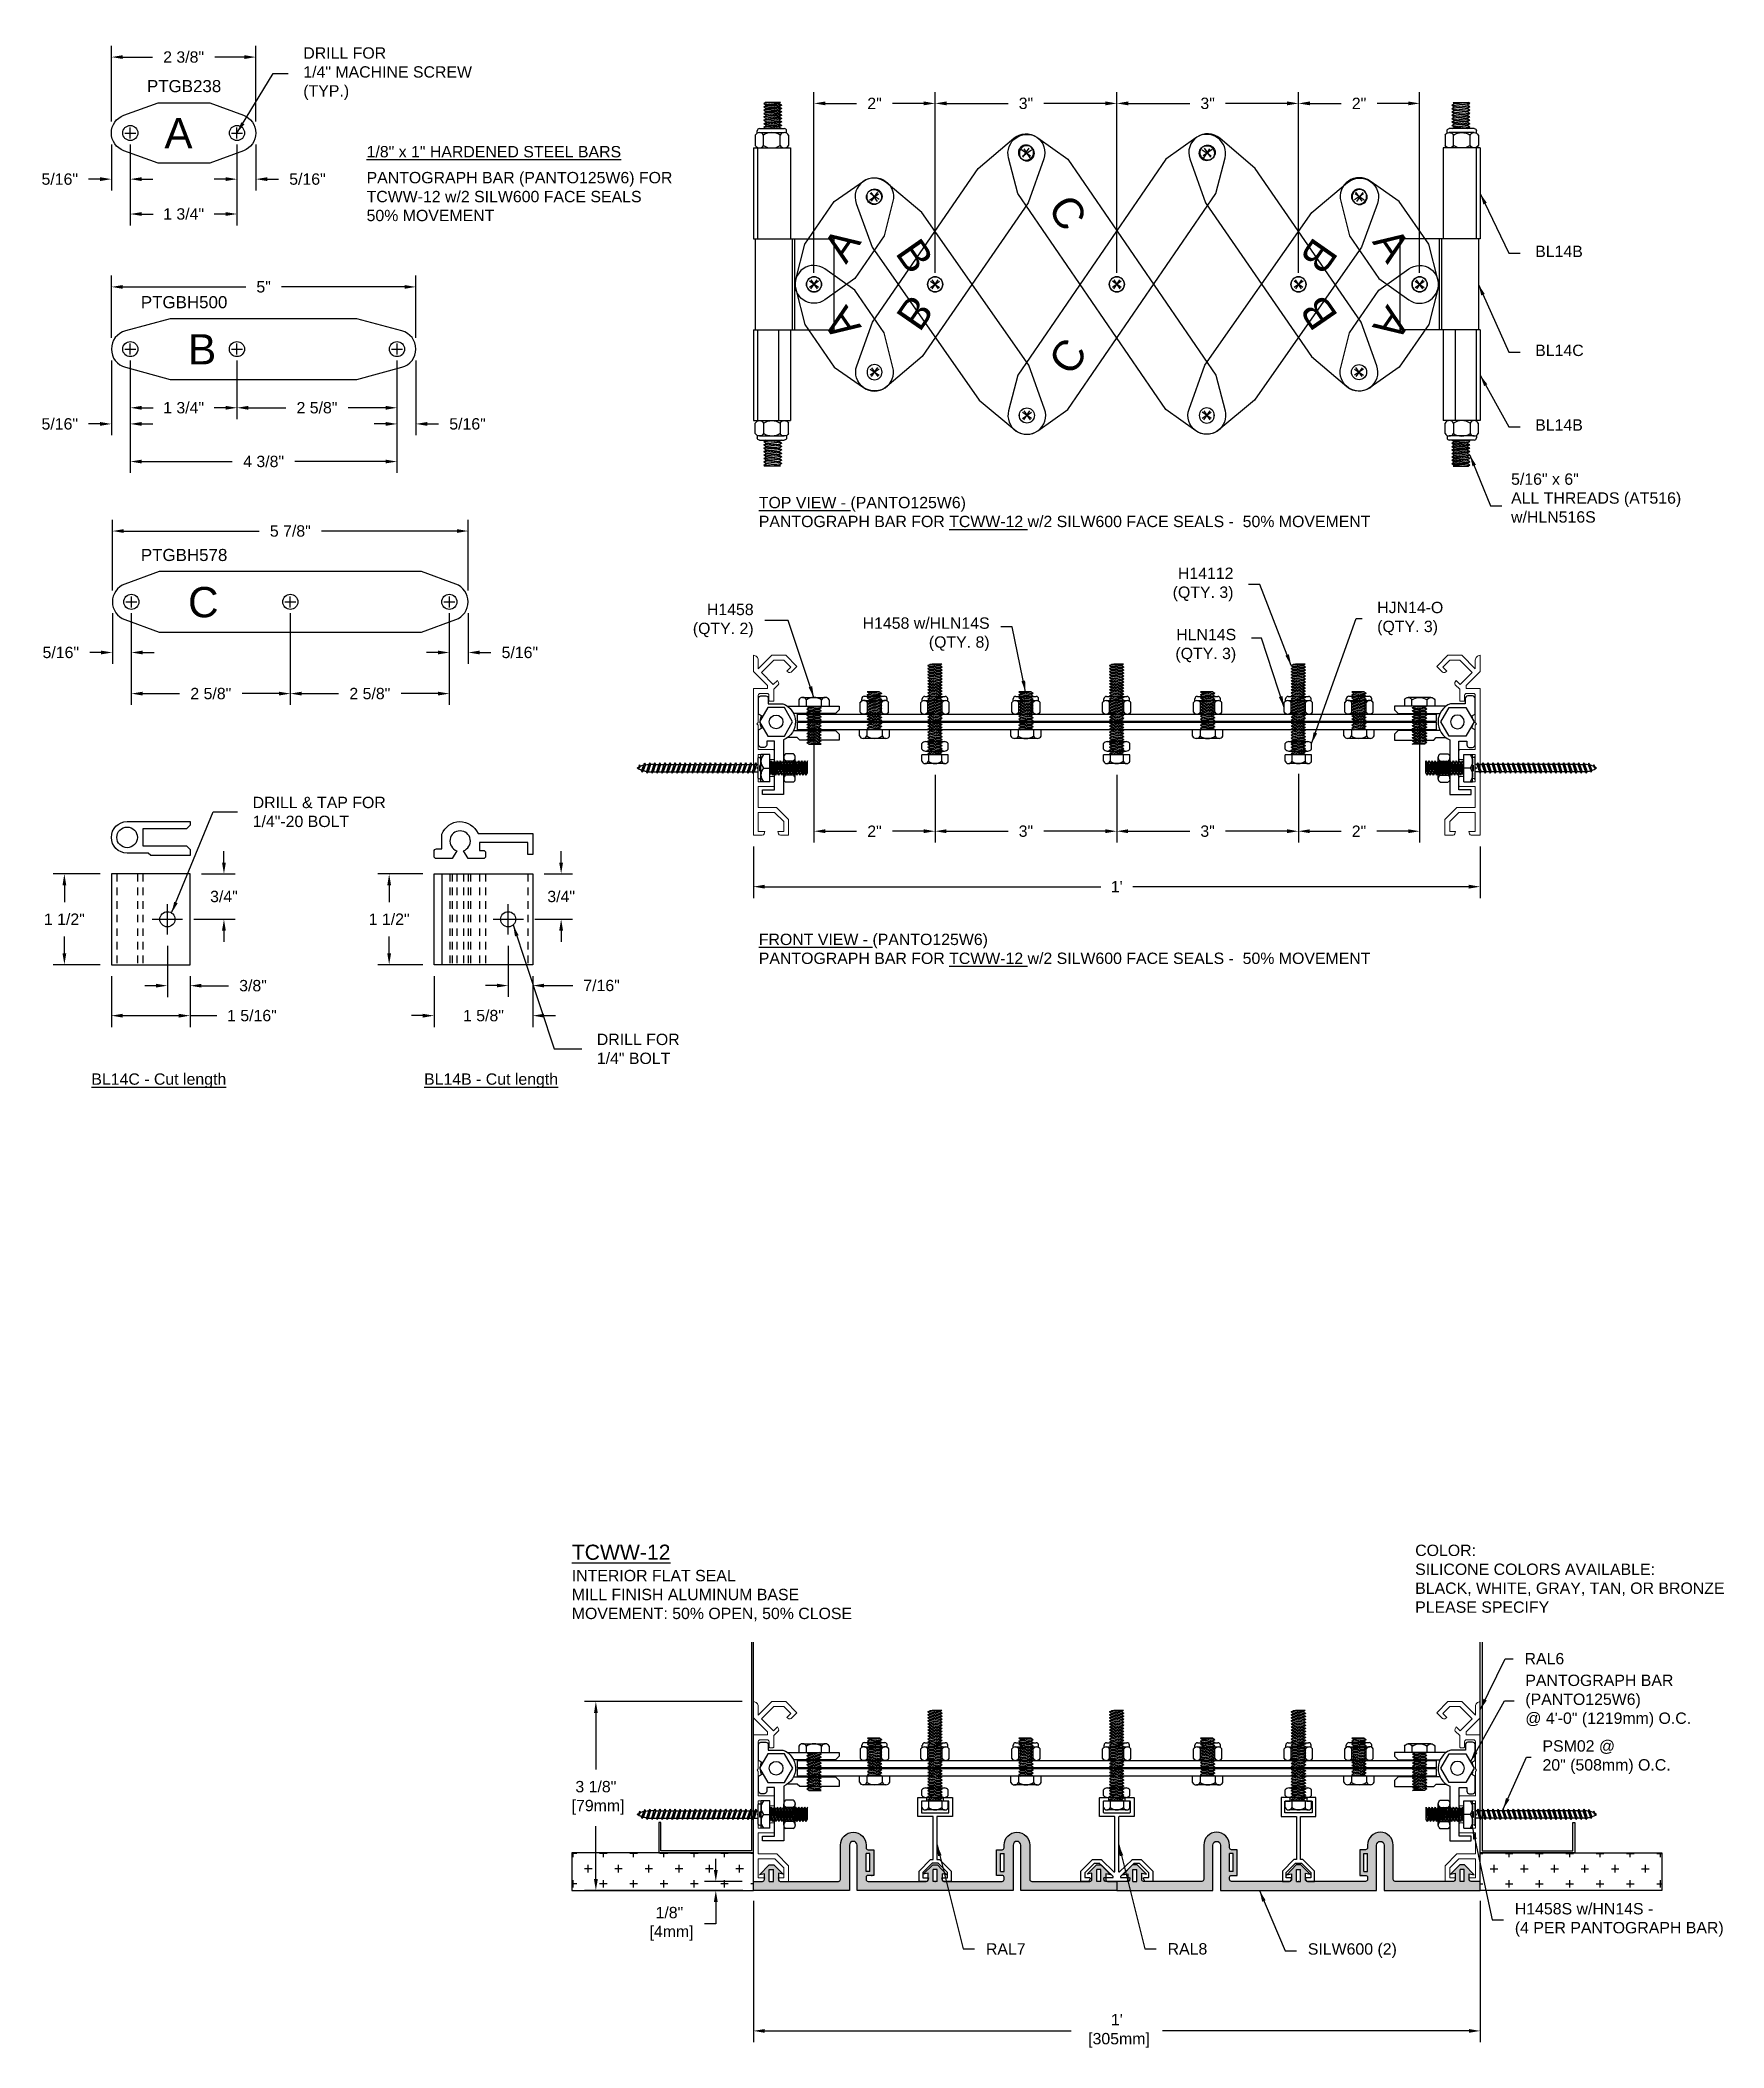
# Model space of a CAD drawing. Header units: inches. Extents: x 1.6 to 29.4, y -12.4 to 20.7.
import ezdxf

# ---------------------------------------------------------------- set-up
doc = ezdxf.new("R2010")
doc.units = ezdxf.units.IN
doc.header["$MEASUREMENT"] = 0
doc.linetypes.add('HIDDEN', pattern=[0.375, 0.25, -0.125])
for name, color, linetype in [('Anchors', 4, 'Continuous'), ('Conditions', 1, 'Continuous'), ('Dimensions', 3, 'Continuous'), ('Fillers', 2, 'Continuous'), ('Metals', 7, 'Continuous'), ('Text', 2, 'Continuous')]:
    doc.layers.add(name, color=color, linetype=linetype)
doc.styles.add('Arial', font='arial.ttf')
doc.dimstyles.new('Arial', dxfattribs={"dimtxt": 0.1875, "dimasz": 0.1875, "dimexe": 0.1875, "dimexo": 0.1875, "dimgap": 0.1875, "dimtad": 0, "dimtih": 1, "dimtoh": 1, "dimdec": 4, "dimzin": 0, "dimdsep": 46, "dimlunit": 4, "dimtxsty": 'Arial', "dimcen": 0.1875, "dimadec": 0, "dimazin": 0, "dimtfac": 1, "dimtdec": 4, "dimtofl": 0, "dimtmove": 0, "dimatfit": 3, "dimfxl": 0, "dimfrac": 2, "dimtolj": 1, "dimtzin": 0, "dimarcsym": 0})

msp = doc.modelspace()

# ---------------------------------------------------------------- texts
at = {"layer": 'Fillers', "insert": (23.63345, 11.16906), "char_height": 0.1875, "attachment_point": 4, "style": 'Arial'}
msp.add_mtext('HJN14-O\\P(QTY. 3)', dxfattribs=at)
at = {"layer": 'Text', "char_height": 0.1875, "style": 'Arial'}
for s, insert, attachment_point in [('\\A1;DRILL FOR\\P1/4" MACHINE SCREW\\P(TYP.)', (5.90125, 20.17065), 4), ('{\\L1/8" x 1" HARDENED STEEL BARS}', (6.94631, 18.9753), 1), ('PANTOGRAPH BAR (PANTO125W6) FOR\\PTCWW-12 w/2 SILW600 FACE SEALS\\P50% MOVEMENT', (6.94631, 18.5469), 1), ('\\A1;BL14B', (26.24285, 17.32888), 1), ('BL14C', (26.24267, 15.69396), 1), ('BL14B', (26.24285, 14.46202), 1), ('5/16" x 6"\\PALL THREADS (AT516)\\Pw/HLN516S', (25.8446, 13.16), 4), ('{\\LTOP VIEW - }(PANTO125W6){\\L\\P}PANTOGRAPH BAR FOR {\\LTCWW-12} w/2 SILW600 FACE SEALS -  50% MOVEMENT', (13.4229, 13.1808), 1), ('H14112\\P(QTY. 3)', (21.26058, 11.73405), 6), ('\\A1;H1458\\P(QTY. 2)', (13.33692, 11.13618), 6), ('H1458 w/HLN14S\\P(QTY. 8)', (17.23385, 10.91092), 6), ('HLN14S\\P(QTY. 3)', (21.30552, 10.72251), 6), ('\\A1;DRILL & TAP FOR\\P1/4"-20 BOLT', (5.06562, 7.97573), 4), ('{\\LFRONT VIEW - }(PANTO125W6){\\L\\P}PANTOGRAPH BAR FOR {\\LTCWW-12} w/2 SILW600 FACE SEALS -  50% MOVEMENT', (13.42257, 5.9656), 1), ('\\A1;DRILL FOR\\P1/4" BOLT', (10.74802, 4.06239), 4), ('{\\LBL14C - Cut length}', (2.40147, 3.65849), 1), ('{\\LBL14B - Cut length}', (7.89519, 3.65849), 1), ('\\A1;RAL6', (26.06678, -6.00911), 4), ('\\A1;PANTOGRAPH BAR\\P{\\A0;(PANTO125W6)}\\P{\\A0;@ 4\'-0" (1219mm) O.C.}', (26.08009, -6.70684), 4), ('PSM02 @\\P20" (508mm) O.C.', (26.3631, -7.63426), 4), ('H1458S w/HN14S -\\P(4 PER PANTOGRAPH BAR)', (25.90615, -10.32287), 4), ('RAL7', (17.17334, -10.80206), 4), ('RAL8', (20.17294, -10.80206), 4), ('SILW600 (2)', (22.4881, -10.83122), 4)]:
    msp.add_mtext(s, dxfattribs=dict(at, insert=insert, attachment_point=attachment_point))
at = {"layer": 'Text', "char_height": 0.2, "style": 'Arial'}
for s, insert, width, attachment_point in [('PTGB238', (3.93293, 19.96351), 1.8033095, 5), ('PTGBH500', (3.93293, 16.39476), 1.8033095, 5), ('PTGBH578', (3.93293, 12.21952), 1.8033095, 5), ('{\\H1.25x;\\LTCWW-12\\P\\H0.75x;\\lINTERIOR FLAT SEAL\\PMILL FINISH ALUMINUM BASE\\PMOVEMENT: 50% OPEN, 50% CLOSE}', (10.33418, -4.12523), 5.4520254, 1), ('{\\H0.9375x;COLOR:\\L                    \\~\\P\\lSILICONE COLORS AVAILABLE:\\PBLACK, WHITE, GRAY, TAN, OR BRONZE\\PPLEASE SPECIFY}', (24.26092, -4.12523), 5.4520254, 1)]:
    msp.add_mtext(s, dxfattribs=dict(at, insert=insert, width=width, attachment_point=attachment_point))

# ---------------------------------------------------------------- blocks, each defined once
blk = doc.blocks.new('H14112')
for p, q in [((-0.217, 0.104), (-0.217, 0)), ((-0.155, 0.144), (0.155, 0.144)), ((-0.119, 0), (-0.085, -0.02)), ((-0.109, 0), (-0.109, 0.104)), ((-0.085, -0.02), (0.048, 0)), ((0.109, 0), (0.109, 0.104)), ((0.217, 0.104), (0.217, 0)), ((-0.217, 0), (0.217, 0)), ((-0.119, -0.05), (0.119, -0.025)), ((-0.119, -0.05), (-0.085, -0.03)), ((-0.119, -0.05), (-0.085, -0.07)), ((-0.119, -0.1), (0.119, -0.075)), ((-0.119, -0.1), (-0.085, -0.08)), ((-0.119, -0.1), (-0.085, -0.12)), ((-0.119, -0.15), (0.119, -0.125)), ((-0.119, -0.15), (-0.085, -0.13)), ((-0.119, -0.15), (-0.085, -0.17)), ((-0.119, -0.2), (0.119, -0.175)), ((-0.119, -0.2), (-0.085, -0.18)), ((-0.119, -0.2), (-0.085, -0.22)), ((-0.119, -0.25), (0.119, -0.225)), ((-0.119, -0.25), (-0.085, -0.23)), ((-0.119, -0.25), (-0.085, -0.27)), ((-0.119, -0.3), (0.119, -0.275)), ((-0.119, -0.3), (-0.085, -0.28)), ((-0.119, -0.3), (-0.085, -0.32)), ((-0.119, -0.35), (0.119, -0.325)), ((-0.119, -0.35), (-0.085, -0.33)), ((-0.085, -0.03), (0.085, -0.005)), ((-0.085, -0.02), (-0.085, -0.03)), ((-0.085, -0.07), (0.085, -0.045)), ((-0.085, -0.08), (0.085, -0.055)), ((-0.085, -0.07), (-0.085, -0.08)), ((-0.085, -0.12), (0.085, -0.095)), ((-0.085, -0.13), (0.085, -0.105)), ((-0.085, -0.12), (-0.085, -0.13)), ((-0.085, -0.17), (0.085, -0.145)), ((-0.085, -0.18), (0.085, -0.155)), ((-0.085, -0.17), (-0.085, -0.18)), ((-0.085, -0.22), (0.085, -0.195)), ((-0.085, -0.23), (0.085, -0.205)), ((-0.085, -0.22), (-0.085, -0.23)), ((-0.085, -0.27), (0.085, -0.245)), ((-0.085, -0.28), (0.085, -0.255)), ((-0.085, -0.27), (-0.085, -0.28)), ((-0.085, -0.32), (0.085, -0.295)), ((-0.085, -0.33), (0.085, -0.305)), ((-0.085, -0.32), (-0.085, -0.33)), ((0.094, 0), (0.085, -0.005)), ((0.119, -0.025), (0.085, -0.005)), ((0.119, -0.025), (0.085, -0.045)), ((0.085, -0.045), (0.085, -0.055)), ((0.119, -0.075), (0.085, -0.055)), ((0.119, -0.075), (0.085, -0.095)), ((0.085, -0.095), (0.085, -0.105)), ((0.119, -0.125), (0.085, -0.105)), ((0.119, -0.125), (0.085, -0.145)), ((0.085, -0.145), (0.085, -0.155)), ((0.119, -0.175), (0.085, -0.155)), ((0.119, -0.175), (0.085, -0.195)), ((0.085, -0.195), (0.085, -0.205)), ((0.119, -0.225), (0.085, -0.205)), ((0.119, -0.225), (0.085, -0.245)), ((0.085, -0.245), (0.085, -0.255)), ((0.119, -0.275), (0.085, -0.255)), ((0.119, -0.275), (0.085, -0.295)), ((0.085, -0.295), (0.085, -0.305)), ((0.119, -0.325), (0.085, -0.305)), ((0.119, -0.325), (0.085, -0.345)), ((-0.119, -0.35), (-0.085, -0.37)), ((-0.119, -0.4), (0.119, -0.375)), ((-0.119, -0.4), (-0.085, -0.38)), ((-0.119, -0.4), (-0.085, -0.42)), ((-0.119, -0.45), (0.119, -0.425)), ((-0.119, -0.45), (-0.085, -0.43)), ((-0.119, -0.45), (-0.085, -0.47)), ((-0.119, -0.5), (0.119, -0.475)), ((-0.119, -0.5), (-0.085, -0.48)), ((-0.119, -0.5), (-0.085, -0.52)), ((-0.119, -0.55), (0.119, -0.525)), ((-0.119, -0.55), (-0.085, -0.53)), ((-0.119, -0.55), (-0.085, -0.57)), ((-0.119, -0.6), (0.119, -0.575)), ((-0.119, -0.6), (-0.085, -0.58)), ((-0.119, -0.6), (-0.085, -0.62)), ((-0.119, -0.65), (0.119, -0.625)), ((-0.119, -0.65), (-0.085, -0.63)), ((-0.119, -0.65), (-0.085, -0.67)), ((-0.085, -0.37), (0.085, -0.345)), ((-0.085, -0.38), (0.085, -0.355)), ((-0.085, -0.37), (-0.085, -0.38)), ((-0.085, -0.42), (0.085, -0.395)), ((-0.085, -0.43), (0.085, -0.405)), ((-0.085, -0.42), (-0.085, -0.43)), ((-0.085, -0.47), (0.085, -0.445)), ((-0.085, -0.48), (0.085, -0.455)), ((-0.085, -0.47), (-0.085, -0.48)), ((-0.085, -0.52), (0.085, -0.495)), ((-0.085, -0.53), (0.085, -0.505)), ((-0.085, -0.52), (-0.085, -0.53)), ((-0.085, -0.57), (0.085, -0.545)), ((-0.085, -0.58), (0.085, -0.555)), ((-0.085, -0.57), (-0.085, -0.58)), ((-0.085, -0.62), (0.085, -0.595)), ((-0.085, -0.63), (0.085, -0.605)), ((-0.085, -0.62), (-0.085, -0.63)), ((-0.085, -0.67), (0.085, -0.645)), ((-0.085, -0.68), (0.085, -0.655)), ((0.085, -0.345), (0.085, -0.355)), ((0.119, -0.375), (0.085, -0.355)), ((0.119, -0.375), (0.085, -0.395)), ((0.085, -0.395), (0.085, -0.405)), ((0.119, -0.425), (0.085, -0.405)), ((0.119, -0.425), (0.085, -0.445)), ((0.085, -0.445), (0.085, -0.455)), ((0.119, -0.475), (0.085, -0.455)), ((0.119, -0.475), (0.085, -0.495)), ((0.085, -0.495), (0.085, -0.505)), ((0.119, -0.525), (0.085, -0.505)), ((0.119, -0.525), (0.085, -0.545)), ((0.085, -0.545), (0.085, -0.555)), ((0.119, -0.575), (0.085, -0.555)), ((0.119, -0.575), (0.085, -0.595)), ((0.085, -0.595), (0.085, -0.605)), ((0.119, -0.625), (0.085, -0.605)), ((0.119, -0.625), (0.085, -0.645)), ((0.085, -0.645), (0.085, -0.655)), ((0.119, -0.675), (0.085, -0.655)), ((-0.119, -0.7), (0.119, -0.675)), ((-0.119, -0.7), (-0.085, -0.68)), ((-0.119, -0.7), (-0.085, -0.72)), ((-0.119, -0.75), (0.119, -0.725)), ((-0.119, -0.75), (-0.085, -0.73)), ((-0.119, -0.75), (-0.085, -0.77)), ((-0.119, -0.8), (0.119, -0.775)), ((-0.119, -0.8), (-0.085, -0.78)), ((-0.119, -0.8), (-0.085, -0.82)), ((-0.119, -0.85), (0.119, -0.825)), ((-0.119, -0.85), (-0.085, -0.83)), ((-0.119, -0.85), (-0.085, -0.87)), ((-0.119, -0.9), (0.119, -0.875)), ((-0.119, -0.9), (-0.085, -0.88)), ((-0.119, -0.9), (-0.085, -0.92)), ((-0.119, -0.95), (0.119, -0.925)), ((-0.119, -0.95), (-0.085, -0.93)), ((-0.119, -0.95), (-0.085, -0.97)), ((-0.119, -1), (0.119, -0.975)), ((-0.119, -1), (-0.085, -0.98)), ((-0.085, -0.67), (-0.085, -0.68)), ((-0.085, -0.72), (0.085, -0.695)), ((-0.085, -0.73), (0.085, -0.705)), ((-0.085, -0.72), (-0.085, -0.73)), ((-0.085, -0.77), (0.085, -0.745)), ((-0.085, -0.78), (0.085, -0.755)), ((-0.085, -0.77), (-0.085, -0.78)), ((-0.085, -0.82), (0.085, -0.795)), ((-0.085, -0.83), (0.085, -0.805)), ((-0.085, -0.82), (-0.085, -0.83)), ((-0.085, -0.87), (0.085, -0.845)), ((-0.085, -0.88), (0.085, -0.855)), ((-0.085, -0.87), (-0.085, -0.88)), ((-0.085, -0.92), (0.085, -0.895)), ((-0.085, -0.93), (0.085, -0.905)), ((-0.085, -0.92), (-0.085, -0.93)), ((-0.085, -0.97), (0.085, -0.945)), ((-0.085, -0.98), (0.085, -0.955)), ((-0.085, -0.97), (-0.085, -0.98)), ((-0.085, -1.02), (0.085, -0.995)), ((0.119, -0.675), (0.085, -0.695)), ((0.085, -0.695), (0.085, -0.705)), ((0.119, -0.725), (0.085, -0.705)), ((0.119, -0.725), (0.085, -0.745)), ((0.085, -0.745), (0.085, -0.755)), ((0.119, -0.775), (0.085, -0.755)), ((0.119, -0.775), (0.085, -0.795)), ((0.085, -0.795), (0.085, -0.805)), ((0.119, -0.825), (0.085, -0.805)), ((0.119, -0.825), (0.085, -0.845)), ((0.085, -0.845), (0.085, -0.855)), ((0.119, -0.875), (0.085, -0.855)), ((0.119, -0.875), (0.085, -0.895)), ((0.085, -0.895), (0.085, -0.905)), ((0.119, -0.925), (0.085, -0.905)), ((0.119, -0.925), (0.085, -0.945)), ((0.085, -0.945), (0.085, -0.955)), ((0.119, -0.975), (0.085, -0.955)), ((0.119, -0.975), (0.085, -0.995)), ((0.085, -0.995), (0.085, -1.005)), ((-0.119, -1), (-0.085, -1.02)), ((-0.119, -1.05), (0.119, -1.025)), ((-0.119, -1.05), (-0.085, -1.03)), ((-0.119, -1.05), (-0.085, -1.07)), ((-0.119, -1.1), (0.119, -1.075)), ((-0.119, -1.1), (-0.085, -1.08)), ((-0.119, -1.1), (-0.085, -1.12)), ((-0.119, -1.15), (0.119, -1.125)), ((-0.119, -1.15), (-0.085, -1.13)), ((-0.119, -1.15), (-0.085, -1.17)), ((-0.119, -1.2), (0.119, -1.175)), ((-0.119, -1.2), (-0.085, -1.18)), ((-0.119, -1.2), (-0.085, -1.22)), ((-0.119, -1.25), (0.119, -1.225)), ((-0.119, -1.25), (-0.085, -1.23)), ((-0.119, -1.25), (-0.085, -1.27)), ((-0.119, -1.3), (0.119, -1.275)), ((-0.119, -1.3), (-0.085, -1.28)), ((-0.119, -1.3), (-0.085, -1.32)), ((-0.119, -1.35), (0.119, -1.325)), ((-0.085, -1.03), (0.085, -1.005)), ((-0.085, -1.02), (-0.085, -1.03)), ((-0.085, -1.07), (0.085, -1.045)), ((-0.085, -1.08), (0.085, -1.055)), ((-0.085, -1.07), (-0.085, -1.08)), ((-0.085, -1.12), (0.085, -1.095)), ((-0.085, -1.13), (0.085, -1.105)), ((-0.085, -1.12), (-0.085, -1.13)), ((-0.085, -1.17), (0.085, -1.145)), ((-0.085, -1.18), (0.085, -1.155)), ((-0.085, -1.17), (-0.085, -1.18)), ((-0.085, -1.22), (0.085, -1.195)), ((-0.085, -1.23), (0.085, -1.205)), ((-0.085, -1.22), (-0.085, -1.23)), ((-0.085, -1.27), (0.085, -1.245)), ((-0.085, -1.28), (0.085, -1.255)), ((-0.085, -1.27), (-0.085, -1.28)), ((-0.085, -1.32), (0.085, -1.295)), ((-0.085, -1.33), (0.085, -1.305)), ((-0.085, -1.32), (-0.085, -1.33)), ((0.119, -1.025), (0.085, -1.005)), ((0.119, -1.025), (0.085, -1.045)), ((0.085, -1.045), (0.085, -1.055)), ((0.119, -1.075), (0.085, -1.055)), ((0.119, -1.075), (0.085, -1.095)), ((0.085, -1.095), (0.085, -1.105)), ((0.119, -1.125), (0.085, -1.105)), ((0.119, -1.125), (0.085, -1.145)), ((0.085, -1.145), (0.085, -1.155)), ((0.119, -1.175), (0.085, -1.155)), ((0.119, -1.175), (0.085, -1.195)), ((0.085, -1.195), (0.085, -1.205)), ((0.119, -1.225), (0.085, -1.205)), ((0.119, -1.225), (0.085, -1.245)), ((0.085, -1.245), (0.085, -1.255)), ((0.119, -1.275), (0.085, -1.255)), ((0.119, -1.275), (0.085, -1.295)), ((0.085, -1.295), (0.085, -1.305)), ((0.119, -1.325), (0.085, -1.305)), ((0.119, -1.325), (0.085, -1.345)), ((-0.119, -1.35), (-0.085, -1.33)), ((-0.119, -1.35), (-0.085, -1.37)), ((-0.119, -1.4), (0.119, -1.375)), ((-0.119, -1.4), (-0.085, -1.38)), ((-0.119, -1.4), (-0.085, -1.42)), ((-0.119, -1.45), (0.119, -1.425)), ((-0.119, -1.45), (-0.085, -1.43)), ((-0.119, -1.45), (-0.085, -1.47)), ((-0.11, -1.5), (0.119, -1.475)), ((-0.11, -1.5), (-0.085, -1.48)), ((-0.11, -1.5), (0.048, -1.5)), ((-0.085, -1.37), (0.085, -1.345)), ((-0.085, -1.38), (0.085, -1.355)), ((-0.085, -1.37), (-0.085, -1.38)), ((-0.085, -1.42), (0.085, -1.395)), ((-0.085, -1.43), (0.085, -1.405)), ((-0.085, -1.42), (-0.085, -1.43)), ((-0.085, -1.47), (0.085, -1.445)), ((-0.085, -1.48), (0.085, -1.455)), ((-0.085, -1.47), (-0.085, -1.48)), ((0.048, -1.5), (0.085, -1.495)), ((0.085, -1.345), (0.085, -1.355)), ((0.119, -1.375), (0.085, -1.355)), ((0.119, -1.375), (0.085, -1.395)), ((0.085, -1.395), (0.085, -1.405)), ((0.119, -1.425), (0.085, -1.405)), ((0.119, -1.425), (0.085, -1.445)), ((0.085, -1.445), (0.085, -1.455)), ((0.119, -1.475), (0.085, -1.455)), ((0.119, -1.475), (0.085, -1.495))]:
    blk.add_line(p, q)
for centre, radius, start, end in [((-0.163, 0.087), 0.057, 17.3212, 162.6788), ((0, -0.024), 0.168, 49.6113, 130.3887), ((0.163, 0.087), 0.057, 17.3212, 162.6788)]:
    blk.add_arc(centre, radius, start, end)
blk = doc.blocks.new('HLN14S')
for p, q in [((-0.234, 0.03), (-0.234, 0.192)), ((-0.21, 0.213), (-0.21, 0.25)), ((-0.176, 0.222), (0.176, 0.222)), ((-0.176, 0), (0.176, 0)), ((-0.168, 0.292), (0.168, 0.292)), ((-0.117, 0.03), (-0.117, 0.192)), ((0.117, 0.03), (0.117, 0.192)), ((0.21, 0.213), (0.21, 0.25)), ((0.234, 0.03), (0.234, 0.192))]:
    blk.add_line(p, q)
for centre, radius, start, end in [((-0.176, 0.149), 0.0723, 35.7751, 144.2249), ((-0.176, 0.072), 0.0723, 215.7751, 324.2249), ((-0.168, 0.25), 0.0418, 90, 180), ((0, -0.022), 0.244, 61.2813, 118.7187), ((0, 0.244), 0.244, 241.2813, 298.7187), ((0.176, 0.149), 0.0723, 35.7751, 144.2249), ((0.176, 0.072), 0.0723, 215.7751, 324.2249), ((0.168, 0.25), 0.0418, 0, 90)]:
    blk.add_arc(centre, radius, start, end)
blk = doc.blocks.new('HJN14')
for p, q in [((-0.155, 0), (0.155, 0)), ((-0.218, -0.124), (-0.218, -0.032)), ((-0.155, -0.156), (0.155, -0.156)), ((-0.093, -0.124), (-0.093, -0.032)), ((0.093, -0.124), (0.093, -0.032)), ((0.218, -0.124), (0.218, -0.032))]:
    blk.add_line(p, q)
for centre, radius, start, end in [((-0.155, -0.077), 0.077, 35.7751, 144.2249), ((0, -0.15), 0.15, 51.8343, 128.1657), ((0.155, -0.077), 0.077, 35.7751, 144.2249), ((-0.155, -0.079), 0.077, 215.7751, 324.2249), ((0, -0.007), 0.15, 231.8343, 308.1657), ((0.155, -0.079), 0.077, 215.7751, 324.2249)]:
    blk.add_arc(centre, radius, start, end)
blk = doc.blocks.new('H1458S')
for p, q in [((-0.25, 0.104), (-0.25, 0)), ((-0.25, 0), (0.25, 0)), ((-0.188, 0.144), (0.187, 0.144)), ((-0.125, 0), (-0.125, 0.104)), ((-0.119, 0), (-0.085, -0.02)), ((-0.085, -0.02), (0.048, 0)), ((0.125, 0), (0.125, 0.104)), ((0.25, 0.104), (0.25, 0)), ((-0.119, -0.05), (0.119, -0.025)), ((-0.119, -0.05), (-0.085, -0.03)), ((-0.119, -0.05), (-0.085, -0.07)), ((-0.119, -0.1), (0.119, -0.075)), ((-0.119, -0.1), (-0.085, -0.08)), ((-0.119, -0.1), (-0.085, -0.12)), ((-0.119, -0.15), (0.119, -0.125)), ((-0.119, -0.15), (-0.085, -0.13)), ((-0.119, -0.15), (-0.085, -0.17)), ((-0.119, -0.2), (0.119, -0.175)), ((-0.119, -0.2), (-0.085, -0.18)), ((-0.119, -0.2), (-0.085, -0.22)), ((-0.119, -0.25), (0.119, -0.225)), ((-0.119, -0.25), (-0.085, -0.23)), ((-0.119, -0.25), (-0.085, -0.27)), ((-0.119, -0.3), (0.119, -0.275)), ((-0.119, -0.3), (-0.085, -0.28)), ((-0.119, -0.3), (-0.085, -0.32)), ((-0.119, -0.35), (0.119, -0.325)), ((-0.119, -0.35), (-0.085, -0.33)), ((-0.085, -0.03), (0.085, -0.005)), ((-0.085, -0.02), (-0.085, -0.03)), ((-0.085, -0.07), (0.085, -0.045)), ((-0.085, -0.08), (0.085, -0.055)), ((-0.085, -0.07), (-0.085, -0.08)), ((-0.085, -0.12), (0.085, -0.095)), ((-0.085, -0.13), (0.085, -0.105)), ((-0.085, -0.12), (-0.085, -0.13)), ((-0.085, -0.17), (0.085, -0.145)), ((-0.085, -0.18), (0.085, -0.155)), ((-0.085, -0.17), (-0.085, -0.18)), ((-0.085, -0.22), (0.085, -0.195)), ((-0.085, -0.23), (0.085, -0.205)), ((-0.085, -0.22), (-0.085, -0.23)), ((-0.085, -0.27), (0.085, -0.245)), ((-0.085, -0.28), (0.085, -0.255)), ((-0.085, -0.27), (-0.085, -0.28)), ((-0.085, -0.32), (0.085, -0.295)), ((-0.085, -0.33), (0.085, -0.305)), ((-0.085, -0.32), (-0.085, -0.33)), ((0.094, 0), (0.085, -0.005)), ((0.119, -0.025), (0.085, -0.005)), ((0.119, -0.025), (0.085, -0.045)), ((0.085, -0.045), (0.085, -0.055)), ((0.119, -0.075), (0.085, -0.055)), ((0.119, -0.075), (0.085, -0.095)), ((0.085, -0.095), (0.085, -0.105)), ((0.119, -0.125), (0.085, -0.105)), ((0.119, -0.125), (0.085, -0.145)), ((0.085, -0.145), (0.085, -0.155)), ((0.119, -0.175), (0.085, -0.155)), ((0.119, -0.175), (0.085, -0.195)), ((0.085, -0.195), (0.085, -0.205)), ((0.119, -0.225), (0.085, -0.205)), ((0.119, -0.225), (0.085, -0.245)), ((0.085, -0.245), (0.085, -0.255)), ((0.119, -0.275), (0.085, -0.255)), ((0.119, -0.275), (0.085, -0.295)), ((0.085, -0.295), (0.085, -0.305)), ((0.119, -0.325), (0.085, -0.305)), ((0.119, -0.325), (0.085, -0.345)), ((-0.119, -0.35), (-0.085, -0.37)), ((-0.119, -0.4), (0.119, -0.375)), ((-0.119, -0.4), (-0.085, -0.38)), ((-0.119, -0.4), (-0.085, -0.42)), ((-0.119, -0.45), (0.119, -0.425)), ((-0.119, -0.45), (-0.085, -0.43)), ((-0.119, -0.45), (-0.085, -0.47)), ((-0.119, -0.5), (0.119, -0.475)), ((-0.119, -0.5), (-0.085, -0.48)), ((-0.119, -0.5), (-0.085, -0.52)), ((-0.119, -0.55), (0.119, -0.525)), ((-0.119, -0.55), (-0.085, -0.53)), ((-0.119, -0.55), (-0.085, -0.57)), ((-0.119, -0.6), (0.119, -0.575)), ((-0.119, -0.6), (-0.085, -0.58)), ((-0.119, -0.6), (-0.085, -0.62)), ((-0.085, -0.37), (0.085, -0.345)), ((-0.085, -0.38), (0.085, -0.355)), ((-0.085, -0.37), (-0.085, -0.38)), ((-0.085, -0.42), (0.085, -0.395)), ((-0.085, -0.43), (0.085, -0.405)), ((-0.085, -0.42), (-0.085, -0.43)), ((-0.085, -0.47), (0.085, -0.445)), ((-0.085, -0.48), (0.085, -0.455)), ((-0.085, -0.47), (-0.085, -0.48)), ((-0.085, -0.52), (0.085, -0.495)), ((-0.085, -0.53), (0.085, -0.505)), ((-0.085, -0.52), (-0.085, -0.53)), ((-0.085, -0.57), (0.085, -0.545)), ((-0.085, -0.58), (0.085, -0.555)), ((-0.085, -0.57), (-0.085, -0.58)), ((-0.085, -0.62), (0.085, -0.595)), ((-0.085, -0.62), (-0.085, -0.625)), ((-0.085, -0.625), (0.119, -0.625)), ((-0.048, -0.625), (0.085, -0.605)), ((0.085, -0.345), (0.085, -0.355)), ((0.119, -0.375), (0.085, -0.355)), ((0.119, -0.375), (0.085, -0.395)), ((0.085, -0.395), (0.085, -0.405)), ((0.119, -0.425), (0.085, -0.405)), ((0.119, -0.425), (0.085, -0.445)), ((0.085, -0.445), (0.085, -0.455)), ((0.119, -0.475), (0.085, -0.455)), ((0.119, -0.475), (0.085, -0.495)), ((0.085, -0.495), (0.085, -0.505)), ((0.119, -0.525), (0.085, -0.505)), ((0.119, -0.525), (0.085, -0.545)), ((0.085, -0.545), (0.085, -0.555)), ((0.119, -0.575), (0.085, -0.555)), ((0.119, -0.575), (0.085, -0.595)), ((0.085, -0.595), (0.085, -0.605)), ((0.119, -0.625), (0.085, -0.605))]:
    blk.add_line(p, q)
for centre, radius, start, end in [((-0.188, 0.075), 0.0688, 24.7615, 155.2385), ((0, -0.071), 0.215, 54.5107, 125.4893), ((0.187, 0.075), 0.0688, 24.7615, 155.2385)]:
    blk.add_arc(centre, radius, start, end)
blk = doc.blocks.new('HN14S')
for p, q in [((-0.176, 0), (0.176, 0)), ((-0.234, -0.161), (-0.234, -0.03)), ((-0.176, -0.191), (0.176, -0.191)), ((-0.117, -0.161), (-0.117, -0.03)), ((0.117, -0.161), (0.117, -0.03)), ((0.235, -0.161), (0.235, -0.03))]:
    blk.add_line(p, q)
for centre, radius, start, end in [((-0.176, -0.072), 0.0723, 35.7751, 144.2249), ((0, -0.244), 0.244, 61.2813, 118.7187), ((0.176, -0.072), 0.0723, 35.7751, 144.2249), ((-0.176, -0.119), 0.0723, 215.7751, 324.2249), ((0, 0.053), 0.244, 241.2813, 298.7187), ((0.176, -0.119), 0.0723, 215.7751, 324.2249)]:
    blk.add_arc(centre, radius, start, end)
blk = doc.blocks.new('H1458 TURNED')
for p, q in [((2.003, 22.663), (1.859, 22.663)), ((1.859, 22.213), (1.859, 22.663)), ((2.003, 22.213), (2.003, 22.663)), ((2.028, 22.557), (2.009, 22.523)), ((2.028, 22.557), (2.048, 22.523)), ((2.053, 22.319), (2.028, 22.557)), ((2.078, 22.557), (2.059, 22.523)), ((2.078, 22.557), (2.098, 22.523)), ((2.103, 22.319), (2.078, 22.557)), ((2.128, 22.557), (2.109, 22.523)), ((2.128, 22.557), (2.148, 22.523)), ((2.153, 22.319), (2.128, 22.557)), ((2.178, 22.557), (2.159, 22.523)), ((2.178, 22.557), (2.198, 22.523)), ((2.203, 22.319), (2.178, 22.557)), ((2.228, 22.557), (2.209, 22.523)), ((2.228, 22.557), (2.248, 22.523)), ((2.253, 22.319), (2.228, 22.557)), ((2.278, 22.557), (2.259, 22.523)), ((2.278, 22.557), (2.298, 22.523)), ((2.303, 22.319), (2.278, 22.557)), ((2.328, 22.557), (2.309, 22.523)), ((2.328, 22.557), (2.348, 22.523)), ((2.353, 22.319), (2.328, 22.557)), ((2.378, 22.557), (2.359, 22.523)), ((2.378, 22.557), (2.398, 22.523)), ((2.403, 22.319), (2.378, 22.557)), ((2.428, 22.557), (2.409, 22.523)), ((2.428, 22.557), (2.448, 22.523)), ((2.453, 22.319), (2.428, 22.557)), ((2.478, 22.557), (2.459, 22.523)), ((2.478, 22.557), (2.498, 22.523)), ((2.503, 22.319), (2.478, 22.557)), ((2.528, 22.557), (2.509, 22.523)), ((2.528, 22.557), (2.548, 22.523)), ((2.553, 22.319), (2.528, 22.557)), ((2.578, 22.557), (2.559, 22.523)), ((2.578, 22.557), (2.598, 22.523)), ((2.603, 22.319), (2.578, 22.557)), ((2.628, 22.557), (2.609, 22.523)), ((2.628, 22.353), (2.628, 22.557)), ((1.899, 22.438), (2.003, 22.438)), ((2.003, 22.532), (2.009, 22.523)), ((2.023, 22.353), (2.003, 22.486)), ((2.003, 22.319), (2.023, 22.353)), ((2.034, 22.353), (2.009, 22.523)), ((2.023, 22.353), (2.034, 22.353)), ((2.053, 22.319), (2.034, 22.353)), ((2.073, 22.353), (2.048, 22.523)), ((2.048, 22.523), (2.059, 22.523)), ((2.053, 22.319), (2.073, 22.353)), ((2.084, 22.353), (2.059, 22.523)), ((2.073, 22.353), (2.084, 22.353)), ((2.103, 22.319), (2.084, 22.353)), ((2.123, 22.353), (2.098, 22.523)), ((2.098, 22.523), (2.109, 22.523)), ((2.103, 22.319), (2.123, 22.353)), ((2.134, 22.353), (2.109, 22.523)), ((2.123, 22.353), (2.134, 22.353)), ((2.153, 22.319), (2.134, 22.353)), ((2.173, 22.353), (2.148, 22.523)), ((2.148, 22.523), (2.159, 22.523)), ((2.153, 22.319), (2.173, 22.353)), ((2.184, 22.353), (2.159, 22.523)), ((2.173, 22.353), (2.184, 22.353)), ((2.203, 22.319), (2.184, 22.353)), ((2.223, 22.353), (2.198, 22.523)), ((2.198, 22.523), (2.209, 22.523)), ((2.203, 22.319), (2.223, 22.353)), ((2.234, 22.353), (2.209, 22.523)), ((2.223, 22.353), (2.234, 22.353)), ((2.253, 22.319), (2.234, 22.353)), ((2.273, 22.353), (2.248, 22.523)), ((2.248, 22.523), (2.259, 22.523)), ((2.253, 22.319), (2.273, 22.353)), ((2.284, 22.353), (2.259, 22.523)), ((2.273, 22.353), (2.284, 22.353)), ((2.303, 22.319), (2.284, 22.353)), ((2.298, 22.523), (2.309, 22.523)), ((2.323, 22.353), (2.298, 22.523)), ((2.303, 22.319), (2.323, 22.353)), ((2.334, 22.353), (2.309, 22.523)), ((2.323, 22.353), (2.334, 22.353)), ((2.353, 22.319), (2.334, 22.353)), ((2.373, 22.353), (2.348, 22.523)), ((2.348, 22.523), (2.359, 22.523)), ((2.353, 22.319), (2.373, 22.353)), ((2.384, 22.353), (2.359, 22.523)), ((2.373, 22.353), (2.384, 22.353)), ((2.403, 22.319), (2.384, 22.353)), ((2.423, 22.353), (2.398, 22.523)), ((2.398, 22.523), (2.409, 22.523)), ((2.403, 22.319), (2.423, 22.353)), ((2.434, 22.353), (2.409, 22.523)), ((2.423, 22.353), (2.434, 22.353)), ((2.453, 22.319), (2.434, 22.353)), ((2.473, 22.353), (2.448, 22.523)), ((2.448, 22.523), (2.459, 22.523)), ((2.453, 22.319), (2.473, 22.353)), ((2.484, 22.353), (2.459, 22.523)), ((2.473, 22.353), (2.484, 22.353)), ((2.503, 22.319), (2.484, 22.353)), ((2.523, 22.353), (2.498, 22.523)), ((2.498, 22.523), (2.509, 22.523)), ((2.503, 22.319), (2.523, 22.353)), ((2.534, 22.353), (2.509, 22.523)), ((2.523, 22.353), (2.534, 22.353)), ((2.553, 22.319), (2.534, 22.353)), ((2.573, 22.353), (2.548, 22.523)), ((2.548, 22.523), (2.559, 22.523)), ((2.553, 22.319), (2.573, 22.353)), ((2.584, 22.353), (2.559, 22.523)), ((2.573, 22.353), (2.584, 22.353)), ((2.603, 22.319), (2.584, 22.353)), ((2.598, 22.523), (2.609, 22.523)), ((2.623, 22.353), (2.598, 22.523)), ((2.603, 22.319), (2.623, 22.353)), ((2.628, 22.389), (2.609, 22.523)), ((2.623, 22.353), (2.628, 22.353)), ((2.003, 22.213), (1.859, 22.213)), ((2.003, 22.213), (1.899, 22.213))]:
    blk.add_line(p, q)
for centre in [(2.036, 22.551), (2.036, 22.326)]:
    blk.add_arc(centre, 0.177, 140.4539, 219.5461)
blk = doc.blocks.new('PSMO2')
for p, q in [((-0.177, 0.017), (-0.175, 0.046)), ((-0.162, 0), (0.162, 0)), ((-0.06, -0.069), (-0.06, 0)), ((-0.053, 0.046), (-0.044, 0.028)), ((-0.044, 0.028), (0.044, 0.028)), ((-0.025, 0.046), (-0.023, 0.028)), ((0.025, 0.046), (0.023, 0.028)), ((0.053, 0.046), (0.044, 0.028)), ((0.06, -0.027), (0.06, 0)), ((0.177, 0.017), (0.175, 0.046)), ((-0.086, -0.083), (0.086, -0.042)), ((-0.086, -0.083), (-0.06, -0.069)), ((-0.086, -0.083), (-0.06, -0.098)), ((-0.086, -0.167), (0.086, -0.125)), ((-0.086, -0.167), (-0.06, -0.152)), ((-0.086, -0.167), (-0.06, -0.181)), ((-0.086, -0.25), (0.086, -0.208)), ((-0.086, -0.25), (-0.06, -0.236)), ((-0.086, -0.25), (-0.06, -0.264)), ((-0.086, -0.333), (0.086, -0.292)), ((-0.086, -0.333), (-0.06, -0.319)), ((0.06, -0.027), (-0.06, -0.069)), ((0.06, -0.056), (-0.06, -0.098)), ((-0.06, -0.152), (-0.06, -0.098)), ((0.06, -0.111), (-0.06, -0.152)), ((0.06, -0.139), (-0.06, -0.181)), ((-0.06, -0.236), (-0.06, -0.181)), ((0.06, -0.194), (-0.06, -0.236)), ((0.06, -0.223), (-0.06, -0.264)), ((-0.06, -0.319), (-0.06, -0.264)), ((0.06, -0.277), (-0.06, -0.319)), ((0.06, -0.306), (-0.06, -0.348)), ((0.086, -0.042), (0.06, -0.027)), ((0.086, -0.042), (0.06, -0.056)), ((0.06, -0.111), (0.06, -0.056)), ((0.086, -0.125), (0.06, -0.111)), ((0.086, -0.125), (0.06, -0.139)), ((0.06, -0.194), (0.06, -0.139)), ((0.086, -0.208), (0.06, -0.194)), ((0.086, -0.208), (0.06, -0.223)), ((0.06, -0.277), (0.06, -0.223)), ((0.086, -0.292), (0.06, -0.277)), ((0.086, -0.292), (0.06, -0.306)), ((0.06, -0.361), (0.06, -0.306)), ((-0.086, -0.333), (-0.06, -0.348)), ((-0.086, -0.417), (0.086, -0.375)), ((-0.086, -0.417), (-0.06, -0.402)), ((-0.086, -0.417), (-0.06, -0.431)), ((-0.086, -0.5), (0.086, -0.458)), ((-0.086, -0.5), (-0.06, -0.486)), ((-0.086, -0.5), (-0.06, -0.514)), ((-0.086, -0.583), (0.086, -0.542)), ((-0.086, -0.583), (-0.06, -0.569)), ((-0.086, -0.583), (-0.06, -0.598)), ((-0.086, -0.667), (0.086, -0.625)), ((-0.086, -0.667), (-0.06, -0.652)), ((-0.06, -0.402), (-0.06, -0.348)), ((0.06, -0.361), (-0.06, -0.402)), ((0.06, -0.389), (-0.06, -0.431)), ((-0.06, -0.486), (-0.06, -0.431)), ((0.06, -0.444), (-0.06, -0.486)), ((0.06, -0.473), (-0.06, -0.514)), ((-0.06, -0.569), (-0.06, -0.514)), ((0.06, -0.527), (-0.06, -0.569)), ((0.06, -0.556), (-0.06, -0.598)), ((-0.06, -0.652), (-0.06, -0.598)), ((0.06, -0.611), (-0.06, -0.652)), ((0.06, -0.639), (-0.06, -0.681)), ((0.086, -0.375), (0.06, -0.361)), ((0.086, -0.375), (0.06, -0.389)), ((0.06, -0.444), (0.06, -0.389)), ((0.086, -0.458), (0.06, -0.444)), ((0.086, -0.458), (0.06, -0.473)), ((0.06, -0.527), (0.06, -0.473)), ((0.086, -0.542), (0.06, -0.527)), ((0.086, -0.542), (0.06, -0.556)), ((0.06, -0.611), (0.06, -0.556)), ((0.086, -0.625), (0.06, -0.611)), ((0.086, -0.625), (0.06, -0.639)), ((0.06, -0.694), (0.06, -0.639)), ((-0.086, -0.667), (-0.06, -0.681)), ((-0.086, -0.75), (0.086, -0.708)), ((-0.086, -0.75), (-0.06, -0.736)), ((-0.086, -0.75), (-0.06, -0.764)), ((-0.086, -0.833), (0.086, -0.792)), ((-0.086, -0.833), (-0.06, -0.819)), ((-0.086, -0.833), (-0.06, -0.848)), ((-0.086, -0.917), (0.086, -0.875)), ((-0.086, -0.917), (-0.06, -0.902)), ((-0.086, -0.917), (-0.06, -0.931)), ((-0.086, -1), (0.086, -0.958)), ((-0.086, -1), (-0.06, -0.986)), ((-0.06, -0.736), (-0.06, -0.681)), ((0.06, -0.694), (-0.06, -0.736)), ((0.06, -0.723), (-0.06, -0.764)), ((-0.06, -0.819), (-0.06, -0.764)), ((0.06, -0.777), (-0.06, -0.819)), ((0.06, -0.806), (-0.06, -0.848)), ((-0.06, -0.902), (-0.06, -0.848)), ((0.06, -0.861), (-0.06, -0.902)), ((0.06, -0.889), (-0.06, -0.931)), ((-0.06, -0.986), (-0.06, -0.931)), ((0.06, -0.944), (-0.06, -0.986)), ((0.06, -0.973), (-0.06, -1.014)), ((0.086, -0.708), (0.06, -0.694)), ((0.086, -0.708), (0.06, -0.723)), ((0.06, -0.777), (0.06, -0.723)), ((0.086, -0.792), (0.06, -0.777)), ((0.086, -0.792), (0.06, -0.806)), ((0.06, -0.861), (0.06, -0.806)), ((0.086, -0.875), (0.06, -0.861)), ((0.086, -0.875), (0.06, -0.889)), ((0.06, -0.944), (0.06, -0.889)), ((0.086, -0.958), (0.06, -0.944)), ((0.086, -0.958), (0.06, -0.973)), ((0.06, -1.027), (0.06, -0.973)), ((-0.086, -1), (-0.06, -1.014)), ((-0.086, -1.083), (0.086, -1.042)), ((-0.086, -1.083), (-0.06, -1.069)), ((-0.086, -1.083), (-0.06, -1.098)), ((-0.086, -1.167), (0.086, -1.125)), ((-0.086, -1.167), (-0.06, -1.152)), ((-0.086, -1.167), (-0.06, -1.181)), ((-0.086, -1.25), (0.086, -1.208)), ((-0.086, -1.25), (-0.06, -1.236)), ((-0.086, -1.25), (-0.06, -1.264)), ((-0.086, -1.333), (0.086, -1.292)), ((-0.086, -1.333), (-0.06, -1.319)), ((-0.06, -1.069), (-0.06, -1.014)), ((0.06, -1.027), (-0.06, -1.069)), ((0.06, -1.056), (-0.06, -1.098)), ((-0.06, -1.152), (-0.06, -1.098)), ((0.06, -1.111), (-0.06, -1.152)), ((0.06, -1.139), (-0.06, -1.181)), ((-0.06, -1.236), (-0.06, -1.181)), ((0.06, -1.194), (-0.06, -1.236)), ((0.06, -1.223), (-0.06, -1.264)), ((-0.06, -1.319), (-0.06, -1.264)), ((0.06, -1.277), (-0.06, -1.319)), ((0.06, -1.306), (-0.06, -1.348)), ((0.086, -1.042), (0.06, -1.027)), ((0.086, -1.042), (0.06, -1.056)), ((0.06, -1.111), (0.06, -1.056)), ((0.086, -1.125), (0.06, -1.111)), ((0.086, -1.125), (0.06, -1.139)), ((0.06, -1.194), (0.06, -1.139)), ((0.086, -1.208), (0.06, -1.194)), ((0.086, -1.208), (0.06, -1.223)), ((0.06, -1.277), (0.06, -1.223)), ((0.086, -1.292), (0.06, -1.277)), ((0.086, -1.292), (0.06, -1.306)), ((0.06, -1.361), (0.06, -1.306)), ((-0.086, -1.333), (-0.06, -1.348)), ((-0.086, -1.417), (0.086, -1.375)), ((-0.086, -1.417), (-0.06, -1.402)), ((-0.086, -1.417), (-0.06, -1.431)), ((-0.086, -1.5), (0.086, -1.458)), ((-0.086, -1.5), (-0.06, -1.486)), ((-0.086, -1.5), (-0.06, -1.514)), ((-0.086, -1.583), (0.086, -1.542)), ((-0.086, -1.583), (-0.06, -1.569)), ((-0.086, -1.583), (-0.06, -1.598)), ((-0.086, -1.667), (0.086, -1.625)), ((-0.086, -1.667), (-0.06, -1.652)), ((-0.06, -1.402), (-0.06, -1.348)), ((0.06, -1.361), (-0.06, -1.402)), ((0.06, -1.389), (-0.06, -1.431)), ((-0.06, -1.486), (-0.06, -1.431)), ((0.06, -1.444), (-0.06, -1.486)), ((0.06, -1.473), (-0.06, -1.514)), ((-0.06, -1.569), (-0.06, -1.514)), ((0.06, -1.527), (-0.06, -1.569)), ((0.06, -1.556), (-0.06, -1.598)), ((-0.06, -1.652), (-0.06, -1.598)), ((0.06, -1.611), (-0.06, -1.652)), ((0.06, -1.639), (-0.06, -1.681)), ((0.086, -1.375), (0.06, -1.361)), ((0.086, -1.375), (0.06, -1.389)), ((0.06, -1.444), (0.06, -1.389)), ((0.086, -1.458), (0.06, -1.444)), ((0.086, -1.458), (0.06, -1.473)), ((0.06, -1.527), (0.06, -1.473)), ((0.086, -1.542), (0.06, -1.527)), ((0.086, -1.542), (0.06, -1.556)), ((0.06, -1.611), (0.06, -1.556)), ((0.086, -1.625), (0.06, -1.611)), ((0.086, -1.625), (0.06, -1.639)), ((0.06, -1.694), (0.06, -1.639)), ((-0.086, -1.667), (-0.06, -1.681)), ((-0.086, -1.75), (0.086, -1.708)), ((-0.086, -1.75), (-0.06, -1.736)), ((-0.086, -1.75), (-0.06, -1.764)), ((-0.086, -1.833), (0.086, -1.792)), ((-0.086, -1.833), (-0.06, -1.819)), ((-0.086, -1.833), (-0.058, -1.847)), ((-0.069, -1.917), (0.079, -1.875)), ((-0.069, -1.917), (-0.047, -1.902)), ((-0.069, -1.917), (-0.039, -1.926)), ((-0.06, -1.736), (-0.06, -1.681)), ((0.06, -1.694), (-0.06, -1.736)), ((0.06, -1.723), (-0.06, -1.764)), ((-0.06, -1.81), (-0.06, -1.764)), ((0.06, -1.777), (-0.06, -1.819)), ((0.06, -1.806), (-0.058, -1.847)), ((0.056, -1.862), (-0.047, -1.902)), ((0.05, -1.892), (-0.039, -1.926)), ((0.03, -1.947), (-0.004, -1.972)), ((-0.004, -1.972), (0.051, -1.958)), ((0.017, -1.973), (-0.004, -1.972)), ((0.051, -1.958), (0.017, -1.973)), ((0.051, -1.958), (0.03, -1.947)), ((0.079, -1.875), (0.05, -1.892)), ((0.079, -1.875), (0.056, -1.862)), ((0.086, -1.708), (0.06, -1.694)), ((0.086, -1.708), (0.06, -1.723)), ((0.06, -1.723), (0.06, -1.777)), ((0.086, -1.792), (0.06, -1.777)), ((0.086, -1.792), (0.06, -1.806)), ((0.06, -1.806), (0.06, -1.81))]:
    blk.add_line(p, q)
for centre, radius, start, end in [((-0.162, 0.016), 0.016, 175, 270), ((0.162, 0.016), 0.016, 270, 5), ((0.27, -1.81), 0.33, 180, 181.4809), ((0.27, -1.81), 0.33, 186.3809, 196.1333), ((0.27, -1.81), 0.33, 200.6129, 215.118), ((-0.27, -1.81), 0.33, 324.882, 330.5326), ((-0.27, -1.81), 0.33, 335.5566, 345.5871), ((-0.27, -1.81), 0.33, 350.9871, 0)]:
    blk.add_arc(centre, radius, start, end)
blk = doc.blocks.new('PSM02')
blk.add_blockref('PSMO2', (0, 0))
blk = doc.blocks.new('Ral6')
at = {"lineweight": 5}
blk.add_lwpolyline([(4.189, 4.51, 0.414214), (4.204, 4.525), (4.204, 4.66, 0.414214), (4.189, 4.675), (3.934, 4.675), (3.934, 5.081), (3.914, 5.101), (3.934, 5.121), (3.934, 5.572, -0.414214), (3.965, 5.603), (4.081, 5.603, -0.414214), (4.112, 5.572), (4.112, 5.488, 0.414214), (4.127, 5.473), (4.177, 5.473, 0.414214), (4.192, 5.488), (4.192, 5.672), (4.265, 5.745, 0.339454), (4.27, 5.782), (4.25, 5.817), (4.183, 5.75), (3.986, 5.947), (4.192, 6.153), (4.357, 6.153), (4.471, 6.039), (4.404, 5.971), (4.439, 5.951, 0.339454), (4.477, 5.956), (4.572, 6.051), (4.39, 6.233), (4.159, 6.233), (3.934, 6.009), (3.934, 6.154, 0.416043), (3.854, 6.233), (3.854, 5.966), (4.087, 5.733), (4.087, 5.683), (3.854, 5.683), (3.854, 3.263), (4.002, 3.263, 0.339454), (4.032, 3.286), (4.042, 3.325), (3.934, 3.325), (3.934, 3.638), (4.205, 3.638), (4.355, 3.488), (4.355, 3.325), (4.26, 3.325), (4.271, 3.286, 0.339454), (4.301, 3.263), (4.435, 3.263), (4.435, 3.521), (4.238, 3.718), (3.934, 3.718), (3.934, 4.065), (4.189, 4.065, 0.414214), (4.204, 4.08), (4.204, 4.215, 0.414214), (4.189, 4.23), (4.139, 4.23, 0.414214), (4.124, 4.215), (4.124, 4.145), (3.934, 4.145), (3.934, 4.35), (3.914, 4.37), (3.934, 4.39), (3.934, 4.595), (4.124, 4.595), (4.124, 4.525, 0.414214), (4.139, 4.51)], format="xyb", close=True, dxfattribs=at)
blk = doc.blocks.new('BL14B & C + ALL THREAD AND NUT')
for points in [[(3.127, 22.822), (3.058, 22.862), (3.058, 23.122, -0.414214), (3.098, 23.162), (3.178, 23.162, -0.414214), (3.218, 23.122), (3.218, 23.032), (3.46, 23.032, -0.678595), (3.473, 22.437), (3.473, 21.532), (3.123, 21.532), (3.123, 21.612), (3.323, 21.612), (3.323, 22.412), (3.193, 22.412), (3.193, 22.352, -0.414214), (3.153, 22.312), (3.098, 22.312, -0.414214), (3.058, 22.352), (3.058, 22.602), (3.127, 22.641)], [(3.09, 22.759, -0.074148), (3.109, 22.833)], [(3.109, 22.631, -0.074148), (3.09, 22.705)]]:
    blk.add_lwpolyline(points, format="xyb")
blk.add_lwpolyline([(3.211, 22.969), (3.074, 22.732), (3.211, 22.495), (3.485, 22.495), (3.622, 22.732), (3.485, 22.969)], close=True)
for points in [[(3.535, 22.992), (4.388, 22.992), (4.388, 22.932), (4.328, 22.872), (3.636, 22.872)], [(3.636, 22.592), (4.328, 22.592), (4.388, 22.532), (4.388, 22.432), (3.738, 22.432), (3.698, 22.472), (3.535, 22.472)]]:
    blk.add_lwpolyline(points)
blk.add_circle((3.348, 22.732), 0.113)
blk = doc.blocks.new('pantograph - profile')
at = {"layer": 'Metals'}
for points in [[(3.701, 22.862), (14.244, 22.862), (14.244, 22.737), (3.701, 22.737)], [(3.701, 22.727), (14.244, 22.727), (14.244, 22.602), (3.701, 22.602)]]:
    blk.add_lwpolyline(points, close=True, dxfattribs=at)
blk.add_blockref('Ral6', (-0.882, 17.599))
at = {"xscale": -1}
blk.add_blockref('Ral6', (18.827, 17.599), dxfattribs=at)
at = {"layer": 'Anchors'}
for name, p, rotation in [('H14112', (5.972, 22.188), 180), ('H14112', (8.972, 22.188), 180), ('H14112', (11.972, 22.188), 180), ('H1458S', (4.972, 22.604), 180), ('H1458S', (7.472, 22.602), 180), ('H1458S', (10.473, 22.602), 180), ('H1458S', (12.972, 22.604), 180), ('HN14S', (3.473, 21.969), 90), ('PSM02', (14.892, 21.97), 90)]:
    blk.add_blockref(name, p, dxfattribs=dict(at, rotation=rotation))
for name, p in [('H1458S', (3.972, 22.992)), ('HLN14S', (4.972, 22.864)), ('HLN14S', (5.971, 22.862)), ('HLN14S', (7.472, 22.862)), ('HLN14S', (8.971, 22.862)), ('HLN14S', (10.473, 22.862)), ('HLN14S', (11.971, 22.862)), ('HLN14S', (12.972, 22.864)), ('HJN14', (5.971, 22.407)), ('HJN14', (8.971, 22.407)), ('HJN14', (11.971, 22.407)), ('H1458 TURNED', (1.239, -0.469))]:
    blk.add_blockref(name, p, dxfattribs=at)
at = {"layer": 'Anchors', "xscale": -1}
for name, p in [('H1458S', (13.972, 22.992)), ('H1458 TURNED', (16.706, -0.469))]:
    blk.add_blockref(name, p, dxfattribs=at)
at = {"layer": 'Anchors', "xscale": -1, "rotation": 270}
for name, p in [('PSM02', (3.052, 21.97)), ('HN14S', (14.472, 21.969))]:
    blk.add_blockref(name, p, dxfattribs=at)
at = {"layer": 'Metals'}
blk.add_blockref('BL14B & C + ALL THREAD AND NUT', (-0.001, 0), dxfattribs=at)
at = {"layer": 'Metals', "xscale": -1}
blk.add_blockref('BL14B & C + ALL THREAD AND NUT', (17.946, 0), dxfattribs=at)
blk = doc.blocks.new('*D7')
at = {"layer": 'Defpoints', "color": 0}
for p in [(13.334, -9.821), (25.334, -9.821), (25.334, -12.156)]:
    blk.add_point(p, dxfattribs=at)
at = {"layer": 'Dimensions', "color": 0, "lineweight": -2}
for p, q in [((13.334, -10.008), (13.334, -12.344)), ((25.334, -10.008), (25.334, -12.344)), ((13.522, -12.156), (18.582, -12.156)), ((25.147, -12.156), (20.087, -12.156))]:
    blk.add_line(p, q, dxfattribs=at)
at = {"layer": 'Dimensions', "color": 0}
for points in [[(13.522, -12.125), (13.522, -12.188), (13.334, -12.156)], [(25.147, -12.125), (25.147, -12.188), (25.334, -12.156)]]:
    blk.add_solid(points, dxfattribs=at)
at = {"layer": 'Dimensions', "color": 0, "insert": (19.334, -12.156), "char_height": 0.1875, "attachment_point": 5, "style": 'Arial'}
blk.add_mtext("\\A1;1'\\P [305mm]", dxfattribs=at)
blk = doc.blocks.new('ral7')
blk.add_lwpolyline([(1.881, -0.628), (1.881, -0.801), (1.765, -0.801, -0.339454), (1.735, -0.778), (1.724, -0.739), (1.819, -0.739), (1.819, -0.654), (1.664, -0.499), (1.566, -0.499), (1.411, -0.654), (1.411, -0.739), (1.506, -0.739), (1.496, -0.778, -0.339454), (1.466, -0.801), (1.349, -0.801), (1.349, -0.628), (1.541, -0.437), (1.584, -0.437), (1.584, 0.274), (1.328, 0.274), (1.328, 0.588), (1.475, 0.588), (1.475, 0.526), (1.39, 0.526), (1.39, 0.336), (1.84, 0.336), (1.84, 0.526), (1.755, 0.526), (1.755, 0.588), (1.902, 0.588), (1.902, 0.274), (1.646, 0.274), (1.646, -0.437), (1.69, -0.437)], format="xyb", close=True)
blk = doc.blocks.new('*D9')
at = {"layer": 'Defpoints', "color": 0}
for p in [(12.713, -9.688), (13.334, -9.688), (13.334, -9.838)]:
    blk.add_point(p, dxfattribs=at)
at = {"layer": 'Dimensions', "color": 0, "lineweight": -2}
for p, q in [((12.713, -9.5), (12.713, -9.313)), ((13.147, -9.688), (12.525, -9.688)), ((13.147, -9.838), (12.525, -9.838)), ((12.713, -10.025), (12.713, -10.386)), ((12.713, -10.386), (12.525, -10.386))]:
    blk.add_line(p, q, dxfattribs=at)
at = {"layer": 'Dimensions', "color": 0}
for points in [[(12.681, -9.5), (12.744, -9.5), (12.713, -9.688)], [(12.681, -10.025), (12.744, -10.025), (12.713, -9.838)]]:
    blk.add_solid(points, dxfattribs=at)
at = {"layer": 'Dimensions', "color": 0, "insert": (11.946, -10.386), "char_height": 0.1875, "attachment_point": 5, "style": 'Arial'}
blk.add_mtext('\\A1;1/8"\\P [4mm]', dxfattribs=at)
blk = doc.blocks.new('*D10')
at = {"layer": 'Defpoints', "color": 0}
for p in [(10.732, -6.718), (13.335, -6.718), (13.344, -9.838)]:
    blk.add_point(p, dxfattribs=at)
at = {"layer": 'Dimensions', "color": 0, "lineweight": -2}
for p, q in [((13.147, -6.718), (10.545, -6.718)), ((10.732, -6.905), (10.732, -7.841)), ((10.732, -9.65), (10.732, -8.772)), ((13.157, -9.838), (10.545, -9.838))]:
    blk.add_line(p, q, dxfattribs=at)
at = {"layer": 'Dimensions', "color": 0}
for points in [[(10.701, -6.905), (10.764, -6.905), (10.732, -6.718)], [(10.701, -9.65), (10.764, -9.65), (10.732, -9.838)]]:
    blk.add_solid(points, dxfattribs=at)
at = {"layer": 'Dimensions', "color": 0, "insert": (10.732, -8.306), "char_height": 0.1875, "attachment_point": 5, "style": 'Arial'}
blk.add_mtext('\\A1;3 1/8"\\P [79mm]', dxfattribs=at)
blk = doc.blocks.new('SILW600')
h = blk.add_hatch(color=256)
h.paths.add_polyline_path([(6.432, 4.963), (6.432, 5.057), (6.512, 5.042), (6.355, 5.207), (6.28, 5.207), (6.122, 5.052), (6.202, 5.067), (6.202, 4.963, -0.414214), (6.171, 4.932), (5.209, 4.932, -0.414214), (5.178, 4.963), (5.178, 5.001, -0.414214), (5.209, 5.032), (5.303, 5.032), (5.303, 5.457), (5.209, 5.457, -0.414214), (5.178, 5.488), (5.178, 5.532, 1), (4.753, 5.532), (4.753, 4.963, -0.414214), (4.722, 4.932), (3.76, 4.932, -0.414214), (3.729, 4.963), (3.729, 5.067), (3.809, 5.052), (3.652, 5.207), (3.577, 5.207), (3.419, 5.042), (3.499, 5.057), (3.499, 4.963, -0.414214), (3.468, 4.932), (3.317, 4.932), (3.317, 4.782), (4.903, 4.782), (4.903, 5.532, -1), (5.028, 5.532), (5.028, 4.782), (7.606, 4.782), (7.606, 5.532, -1), (7.731, 5.532), (7.731, 4.782), (9.317, 4.782), (9.317, 4.932), (9.166, 4.932, -0.414214), (9.135, 4.963), (9.135, 5.057), (9.215, 5.042), (9.058, 5.207), (8.983, 5.207), (8.825, 5.052), (8.905, 5.067), (8.905, 4.963, -0.414214), (8.874, 4.932), (7.912, 4.932, -0.414214), (7.881, 4.963), (7.881, 5.532, 1), (7.456, 5.532), (7.456, 5.488, -0.414214), (7.425, 5.457), (7.331, 5.457), (7.331, 5.032), (7.425, 5.032, -0.414214), (7.456, 5.001), (7.456, 4.963, -0.414214), (7.425, 4.932), (6.463, 4.932, -0.414214)])
h.paths.add_polyline_path([(6.352, 4.932), (6.352, 5.132), (6.282, 5.132), (6.282, 4.932)], flags=17)
h.paths.add_polyline_path([(7.394, 5.095), (7.394, 5.395), (7.456, 5.395), (7.456, 5.095)], flags=16)
h.paths.add_polyline_path([(5.241, 5.095), (5.178, 5.095), (5.178, 5.395), (5.241, 5.395)], flags=16)
h.paths.add_polyline_path([(8.985, 4.932), (9.055, 4.932), (9.055, 5.132), (8.985, 5.132)], flags=17)
h.paths.add_polyline_path([(3.649, 4.932), (3.649, 5.132), (3.579, 5.132), (3.579, 4.932)], flags=17)
for p, q in [((5.178, 5.095), (5.178, 5.395)), ((5.241, 5.395), (5.178, 5.395)), ((5.241, 5.095), (5.241, 5.395)), ((7.394, 5.095), (7.394, 5.395)), ((7.394, 5.395), (7.456, 5.395)), ((7.456, 5.095), (7.456, 5.395)), ((3.579, 4.932), (3.579, 5.132)), ((3.579, 5.132), (3.649, 5.132)), ((3.649, 4.932), (3.649, 5.132)), ((5.241, 5.095), (5.178, 5.095)), ((6.282, 4.932), (6.282, 5.132)), ((6.352, 5.132), (6.282, 5.132)), ((6.352, 4.932), (6.352, 5.132)), ((7.394, 5.095), (7.456, 5.095)), ((8.985, 4.932), (8.985, 5.132)), ((9.055, 5.132), (8.985, 5.132)), ((9.055, 4.932), (9.055, 5.132)), ((3.579, 4.932), (3.649, 4.932)), ((6.352, 4.932), (6.282, 4.932)), ((9.055, 4.932), (8.985, 4.932))]:
    blk.add_line(p, q)
blk.add_lwpolyline([(3.729, 4.963, 0.414214), (3.76, 4.932), (4.722, 4.932, 0.414214), (4.753, 4.963), (4.753, 5.532, -1), (5.178, 5.532), (5.178, 5.488, 0.414214), (5.209, 5.457), (5.303, 5.457), (5.303, 5.032), (5.209, 5.032, 0.414214), (5.178, 5.001), (5.178, 4.963, 0.414214), (5.209, 4.932), (6.171, 4.932, 0.414214), (6.202, 4.963), (6.202, 5.067), (6.122, 5.052), (6.28, 5.207), (6.355, 5.207), (6.512, 5.042), (6.432, 5.057), (6.432, 4.963, 0.414214), (6.463, 4.932), (7.425, 4.932, 0.414214), (7.456, 4.963), (7.456, 5.001, 0.414214), (7.425, 5.032), (7.331, 5.032), (7.331, 5.457), (7.425, 5.457, 0.414214), (7.456, 5.488), (7.456, 5.532, -1), (7.881, 5.532), (7.881, 4.963, 0.414214), (7.912, 4.932), (8.874, 4.932, 0.414214), (8.905, 4.963), (8.905, 5.067), (8.825, 5.052), (8.983, 5.207), (9.058, 5.207), (9.215, 5.042), (9.135, 5.057), (9.135, 4.963, 0.414214), (9.166, 4.932), (9.317, 4.932), (9.317, 4.782), (7.731, 4.782), (7.731, 5.532, 1), (7.606, 5.532), (7.606, 4.782), (5.028, 4.782), (5.028, 5.532, 1), (4.903, 5.532), (4.903, 4.782), (3.317, 4.782), (3.317, 4.932), (3.468, 4.932, 0.414214), (3.499, 4.963), (3.499, 5.057), (3.419, 5.042), (3.577, 5.207), (3.652, 5.207), (3.809, 5.052), (3.729, 5.067)], format="xyb", close=True)
for p in [(5.273, 5.032), (6.317, 4.932), (6.317, 4.932)]:
    blk.add_point(p)
blk = doc.blocks.new('*D26')
at = {"layer": 'Defpoints', "color": 0}
for p in [(16.334, 19.679), (14.334, 16.691), (16.334, 16.691)]:
    blk.add_point(p, dxfattribs=at)
at = {"layer": 'Dimensions', "color": 0, "lineweight": -2}
for p, q in [((14.334, 16.878), (14.334, 19.867)), ((14.522, 19.679), (15.037, 19.679)), ((16.147, 19.679), (15.631, 19.679)), ((16.334, 16.878), (16.334, 19.867))]:
    blk.add_line(p, q, dxfattribs=at)
at = {"layer": 'Dimensions', "color": 0}
for points in [[(14.522, 19.711), (14.522, 19.648), (14.334, 19.679)], [(16.147, 19.711), (16.147, 19.648), (16.334, 19.679)]]:
    blk.add_solid(points, dxfattribs=at)
at = {"layer": 'Dimensions', "color": 0, "insert": (15.334, 19.679), "char_height": 0.1875, "attachment_point": 5, "style": 'Arial'}
blk.add_mtext('\\A1;2"', dxfattribs=at)
blk = doc.blocks.new('*D27')
at = {"layer": 'Defpoints', "color": 0}
for p in [(13.333, 7.594), (25.333, 7.594), (25.333, 6.742)]:
    blk.add_point(p, dxfattribs=at)
at = {"layer": 'Dimensions', "color": 0, "lineweight": -2}
for p, q in [((13.333, 7.406), (13.333, 6.555)), ((25.333, 7.406), (25.333, 6.555)), ((13.521, 6.742), (19.068, 6.742)), ((25.146, 6.742), (19.598, 6.742))]:
    blk.add_line(p, q, dxfattribs=at)
at = {"layer": 'Dimensions', "color": 0}
for points in [[(13.521, 6.774), (13.521, 6.711), (13.333, 6.742)], [(25.146, 6.774), (25.146, 6.711), (25.333, 6.742)]]:
    blk.add_solid(points, dxfattribs=at)
at = {"layer": 'Dimensions', "color": 0, "insert": (19.333, 6.742), "char_height": 0.1875, "attachment_point": 5, "style": 'Arial'}
blk.add_mtext("\\A1;1'", dxfattribs=at)
blk = doc.blocks.new('*D28')
at = {"layer": 'Defpoints', "color": 0}
for p in [(14.333, 9.867), (16.333, 8.776), (16.333, 7.658)]:
    blk.add_point(p, dxfattribs=at)
at = {"layer": 'Dimensions', "color": 0, "lineweight": -2}
for p, q in [((14.333, 9.68), (14.333, 7.471)), ((16.333, 8.588), (16.333, 7.471)), ((14.521, 7.658), (15.036, 7.658)), ((16.146, 7.658), (15.63, 7.658))]:
    blk.add_line(p, q, dxfattribs=at)
at = {"layer": 'Dimensions', "color": 0}
for points in [[(14.521, 7.69), (14.521, 7.627), (14.333, 7.658)], [(16.146, 7.69), (16.146, 7.627), (16.333, 7.658)]]:
    blk.add_solid(points, dxfattribs=at)
at = {"layer": 'Dimensions', "color": 0, "insert": (15.333, 7.658), "char_height": 0.1875, "attachment_point": 5, "style": 'Arial'}
blk.add_mtext('\\A1;2"', dxfattribs=at)
blk = doc.blocks.new('C')
blk.add_lwpolyline([(36.729, 44.18, 0.700208), (36.729, 44.767), (36.161, 44.973), (31.833, 44.973), (31.265, 44.767, 0.700208), (31.265, 44.18), (31.833, 43.973), (36.161, 43.973)], format="xyb", close=True)
for centre in [(31.372, 44.473), (33.997, 44.473), (36.623, 44.473)]:
    blk.add_circle(centre, 0.125)
at = {"layer": 'Conditions'}
for p, q in [((31.282, 44.473), (31.462, 44.473)), ((31.372, 44.383), (31.372, 44.563)), ((33.907, 44.473), (34.087, 44.473)), ((33.997, 44.383), (33.997, 44.563)), ((36.533, 44.473), (36.713, 44.473)), ((36.623, 44.383), (36.623, 44.563))]:
    blk.add_line(p, q, dxfattribs=at)
at = {"layer": 'Text', "insert": (32.308, 44.719), "char_height": 0.5, "attachment_point": 1, "style": 'Arial'}
blk.add_mtext('C', dxfattribs=at)
blk = doc.blocks.new('B')
blk.add_lwpolyline([(31.274, 47.741), (32.015, 47.542), (35.098, 47.542), (35.84, 47.741, 0.767327), (35.84, 48.343), (35.098, 48.542), (32.015, 48.542), (31.274, 48.343, 0.767327)], format="xyb", close=True)
for centre in [(31.355, 48.042), (33.116, 48.042), (35.759, 48.042)]:
    blk.add_circle(centre, 0.125)
at = {"layer": 'Conditions'}
for p, q in [((31.355, 47.952), (31.355, 48.132)), ((33.116, 47.952), (33.116, 48.132)), ((35.759, 47.952), (35.759, 48.132)), ((31.265, 48.042), (31.445, 48.042)), ((33.026, 48.042), (33.206, 48.042)), ((35.669, 48.042), (35.849, 48.042))]:
    blk.add_line(p, q, dxfattribs=at)
at = {"layer": 'Text', "insert": (32.308, 48.288), "char_height": 0.5, "attachment_point": 1, "style": 'Arial'}
blk.add_mtext('B', dxfattribs=at)
blk = doc.blocks.new('*D29')
at = {"layer": 'Defpoints', "color": 0}
for p in [(8.624, 12.616), (2.749, 11.446), (8.624, 11.446)]:
    blk.add_point(p, dxfattribs=at)
at = {"layer": 'Dimensions', "color": 0, "lineweight": -2}
for p, q in [((2.749, 11.634), (2.749, 12.803)), ((2.937, 12.616), (5.173, 12.616)), ((8.437, 12.616), (6.201, 12.616)), ((8.624, 11.634), (8.624, 12.803))]:
    blk.add_line(p, q, dxfattribs=at)
at = {"layer": 'Dimensions', "color": 0}
for points in [[(2.937, 12.647), (2.937, 12.585), (2.749, 12.616)], [(8.437, 12.647), (8.437, 12.585), (8.624, 12.616)]]:
    blk.add_solid(points, dxfattribs=at)
at = {"layer": 'Dimensions', "color": 0, "insert": (5.687, 12.616), "char_height": 0.1875, "attachment_point": 5, "style": 'Arial'}
blk.add_mtext('\\A1;5 7/8"', dxfattribs=at)
blk = doc.blocks.new('*D30')
at = {"layer": 'Defpoints', "color": 0}
for p in [(5.687, 11.446), (8.312, 11.446), (8.312, 9.931)]:
    blk.add_point(p, dxfattribs=at)
at = {"layer": 'Dimensions', "color": 0, "lineweight": -2}
for p, q in [((5.687, 11.259), (5.687, 9.743)), ((8.312, 11.259), (8.312, 9.743)), ((5.874, 9.931), (6.484, 9.931)), ((8.125, 9.931), (7.515, 9.931))]:
    blk.add_line(p, q, dxfattribs=at)
at = {"layer": 'Dimensions', "color": 0}
for points in [[(5.874, 9.962), (5.874, 9.9), (5.687, 9.931)], [(8.125, 9.962), (8.125, 9.9), (8.312, 9.931)]]:
    blk.add_solid(points, dxfattribs=at)
at = {"layer": 'Dimensions', "color": 0, "insert": (7, 9.931), "char_height": 0.1875, "attachment_point": 5, "style": 'Arial'}
blk.add_mtext('\\A1;2 5/8"', dxfattribs=at)
blk = doc.blocks.new('*D31')
at = {"layer": 'Defpoints', "color": 0}
for p in [(7.448, 15.621), (7.76, 15.621), (7.76, 14.385)]:
    blk.add_point(p, dxfattribs=at)
at = {"layer": 'Dimensions', "color": 0, "lineweight": -2}
for p, q in [((7.448, 15.434), (7.448, 14.198)), ((7.76, 15.434), (7.76, 14.198)), ((7.261, 14.385), (7.073, 14.385)), ((7.948, 14.385), (8.135, 14.385))]:
    blk.add_line(p, q, dxfattribs=at)
at = {"layer": 'Dimensions', "color": 0}
for points in [[(7.261, 14.417), (7.261, 14.354), (7.448, 14.385)], [(7.948, 14.417), (7.948, 14.354), (7.76, 14.385)]]:
    blk.add_solid(points, dxfattribs=at)
at = {"layer": 'Dimensions', "color": 0, "insert": (8.613, 14.385), "char_height": 0.1875, "attachment_point": 5, "style": 'Arial'}
blk.add_mtext('\\A1;5/16"', dxfattribs=at)
blk = doc.blocks.new('*D32')
at = {"layer": 'Defpoints', "color": 0}
for p in [(7.76, 16.648), (2.732, 15.621), (7.76, 15.621)]:
    blk.add_point(p, dxfattribs=at)
at = {"layer": 'Dimensions', "color": 0, "lineweight": -2}
for p, q in [((2.732, 15.809), (2.732, 16.835)), ((2.92, 16.648), (4.951, 16.648)), ((7.573, 16.648), (5.542, 16.648)), ((7.76, 15.809), (7.76, 16.835))]:
    blk.add_line(p, q, dxfattribs=at)
at = {"layer": 'Dimensions', "color": 0}
for points in [[(2.92, 16.679), (2.92, 16.617), (2.732, 16.648)], [(7.573, 16.679), (7.573, 16.617), (7.76, 16.648)]]:
    blk.add_solid(points, dxfattribs=at)
at = {"layer": 'Dimensions', "color": 0, "insert": (5.246, 16.648), "char_height": 0.1875, "attachment_point": 5, "style": 'Arial'}
blk.add_mtext('\\A1;5"', dxfattribs=at)
blk = doc.blocks.new('*D33')
at = {"layer": 'Defpoints', "color": 0}
for p in [(2.749, 11.446), (3.061, 11.446), (2.749, 10.61)]:
    blk.add_point(p, dxfattribs=at)
at = {"layer": 'Dimensions', "color": 0, "lineweight": -2}
for p, q in [((2.749, 11.259), (2.749, 10.422)), ((3.061, 11.259), (3.061, 10.422)), ((2.562, 10.61), (2.374, 10.61)), ((3.249, 10.61), (3.436, 10.61))]:
    blk.add_line(p, q, dxfattribs=at)
at = {"layer": 'Dimensions', "color": 0}
for points in [[(2.562, 10.641), (2.562, 10.579), (2.749, 10.61)], [(3.249, 10.641), (3.249, 10.579), (3.061, 10.61)]]:
    blk.add_solid(points, dxfattribs=at)
at = {"layer": 'Dimensions', "color": 0, "insert": (1.897, 10.61), "char_height": 0.1875, "attachment_point": 5, "style": 'Arial'}
blk.add_mtext('\\A1;5/16"', dxfattribs=at)
blk = doc.blocks.new('*D34')
at = {"layer": 'Defpoints', "color": 0}
for p in [(2.732, 15.621), (3.044, 15.621), (2.732, 14.385)]:
    blk.add_point(p, dxfattribs=at)
at = {"layer": 'Dimensions', "color": 0, "lineweight": -2}
for p, q in [((2.732, 15.434), (2.732, 14.198)), ((3.044, 15.434), (3.044, 14.198)), ((2.545, 14.385), (2.357, 14.385)), ((3.232, 14.385), (3.419, 14.385))]:
    blk.add_line(p, q, dxfattribs=at)
at = {"layer": 'Dimensions', "color": 0}
for points in [[(2.545, 14.417), (2.545, 14.354), (2.732, 14.385)], [(3.232, 14.417), (3.232, 14.354), (3.044, 14.385)]]:
    blk.add_solid(points, dxfattribs=at)
at = {"layer": 'Dimensions', "color": 0, "insert": (1.88, 14.385), "char_height": 0.1875, "attachment_point": 5, "style": 'Arial'}
blk.add_mtext('\\A1;5/16"', dxfattribs=at)
blk = doc.blocks.new('*D35')
at = {"layer": 'Defpoints', "color": 0}
for p in [(3.061, 11.446), (5.687, 11.446), (5.687, 9.931)]:
    blk.add_point(p, dxfattribs=at)
at = {"layer": 'Dimensions', "color": 0, "lineweight": -2}
for p, q in [((3.061, 11.259), (3.061, 9.743)), ((5.687, 11.259), (5.687, 9.743)), ((3.249, 9.931), (3.859, 9.931)), ((5.499, 9.931), (4.889, 9.931))]:
    blk.add_line(p, q, dxfattribs=at)
at = {"layer": 'Dimensions', "color": 0}
for points in [[(3.249, 9.962), (3.249, 9.9), (3.061, 9.931)], [(5.499, 9.962), (5.499, 9.9), (5.687, 9.931)]]:
    blk.add_solid(points, dxfattribs=at)
at = {"layer": 'Dimensions', "color": 0, "insert": (4.374, 9.931), "char_height": 0.1875, "attachment_point": 5, "style": 'Arial'}
blk.add_mtext('\\A1;2 5/8"', dxfattribs=at)
blk = doc.blocks.new('*D36')
at = {"layer": 'Defpoints', "color": 0}
for p in [(4.806, 15.621), (7.448, 15.621), (7.448, 14.652)]:
    blk.add_point(p, dxfattribs=at)
at = {"layer": 'Dimensions', "color": 0, "lineweight": -2}
for p, q in [((4.806, 15.434), (4.806, 14.464)), ((7.448, 15.434), (7.448, 14.464)), ((4.993, 14.652), (5.612, 14.652)), ((7.261, 14.652), (6.643, 14.652))]:
    blk.add_line(p, q, dxfattribs=at)
at = {"layer": 'Dimensions', "color": 0}
for points in [[(4.993, 14.683), (4.993, 14.62), (4.806, 14.652)], [(7.261, 14.683), (7.261, 14.62), (7.448, 14.652)]]:
    blk.add_solid(points, dxfattribs=at)
at = {"layer": 'Dimensions', "color": 0, "insert": (6.127, 14.652), "char_height": 0.1875, "attachment_point": 5, "style": 'Arial'}
blk.add_mtext('\\A1;2 5/8"', dxfattribs=at)
blk = doc.blocks.new('*D37')
at = {"layer": 'Defpoints', "color": 0}
for p in [(3.044, 15.621), (7.448, 15.621), (7.448, 13.764)]:
    blk.add_point(p, dxfattribs=at)
at = {"layer": 'Dimensions', "color": 0, "lineweight": -2}
for p, q in [((3.044, 15.434), (3.044, 13.576)), ((7.448, 15.434), (7.448, 13.576)), ((3.232, 13.764), (4.729, 13.764)), ((7.261, 13.764), (5.764, 13.764))]:
    blk.add_line(p, q, dxfattribs=at)
at = {"layer": 'Dimensions', "color": 0}
for points in [[(3.232, 13.795), (3.232, 13.733), (3.044, 13.764)], [(7.261, 13.795), (7.261, 13.733), (7.448, 13.764)]]:
    blk.add_solid(points, dxfattribs=at)
at = {"layer": 'Dimensions', "color": 0, "insert": (5.246, 13.764), "char_height": 0.1875, "attachment_point": 5, "style": 'Arial'}
blk.add_mtext('\\A1;4 3/8"', dxfattribs=at)
blk = doc.blocks.new('*D38')
at = {"layer": 'Defpoints', "color": 0}
for p in [(3.044, 15.621), (4.806, 15.621), (4.806, 14.652)]:
    blk.add_point(p, dxfattribs=at)
at = {"layer": 'Dimensions', "color": 0, "lineweight": -2}
for p, q in [((3.044, 15.434), (3.044, 14.464)), ((4.806, 15.434), (4.806, 14.464)), ((3.232, 14.652), (3.42, 14.652)), ((4.618, 14.652), (4.43, 14.652))]:
    blk.add_line(p, q, dxfattribs=at)
at = {"layer": 'Dimensions', "color": 0}
for points in [[(3.232, 14.683), (3.232, 14.62), (3.044, 14.652)], [(4.618, 14.683), (4.618, 14.62), (4.806, 14.652)]]:
    blk.add_solid(points, dxfattribs=at)
at = {"layer": 'Dimensions', "color": 0, "insert": (3.925, 14.652), "char_height": 0.1875, "attachment_point": 5, "style": 'Arial'}
blk.add_mtext('\\A1;1 3/4"', dxfattribs=at)
blk = doc.blocks.new('*D39')
at = {"layer": 'Defpoints', "color": 0}
for p in [(2.732, 19.19), (3.044, 19.19), (2.732, 18.428)]:
    blk.add_point(p, dxfattribs=at)
at = {"layer": 'Dimensions', "color": 0, "lineweight": -2}
for p, q in [((2.732, 19.003), (2.732, 18.241)), ((3.044, 19.003), (3.044, 18.241)), ((2.545, 18.428), (2.357, 18.428)), ((3.232, 18.428), (3.419, 18.428))]:
    blk.add_line(p, q, dxfattribs=at)
at = {"layer": 'Dimensions', "color": 0}
for points in [[(2.545, 18.46), (2.545, 18.397), (2.732, 18.428)], [(3.232, 18.46), (3.232, 18.397), (3.044, 18.428)]]:
    blk.add_solid(points, dxfattribs=at)
at = {"layer": 'Dimensions', "color": 0, "insert": (1.88, 18.428), "char_height": 0.1875, "attachment_point": 5, "style": 'Arial'}
blk.add_mtext('\\A1;5/16"', dxfattribs=at)
blk = doc.blocks.new('A')
blk.add_lwpolyline([(1.868, 0.293, -0.700208), (1.868, -0.293), (1.316, -0.5), (0.462, -0.5), (-0.107, -0.293, -0.700208), (-0.107, 0.293), (0.462, 0.5), (1.316, 0.5)], format="xyb", close=True)
for centre in [(0, 0), (1.762, 0)]:
    blk.add_circle(centre, 0.125)
at = {"layer": 'Conditions'}
for p, q in [((-0.09, 0), (0.09, 0)), ((0, -0.09), (0, 0.09)), ((1.672, 0), (1.852, 0)), ((1.762, -0.09), (1.762, 0.09))]:
    blk.add_line(p, q, dxfattribs=at)
at = {"layer": 'Text', "insert": (0.563, 0.246), "char_height": 0.5, "attachment_point": 1, "style": 'Arial'}
blk.add_mtext('A', dxfattribs=at)
blk = doc.blocks.new('*D40')
at = {"layer": 'Defpoints', "color": 0}
for p in [(4.806, 19.19), (5.118, 19.19), (5.118, 18.428)]:
    blk.add_point(p, dxfattribs=at)
at = {"layer": 'Dimensions', "color": 0, "lineweight": -2}
for p, q in [((4.806, 19.003), (4.806, 18.241)), ((5.118, 19.003), (5.118, 18.241)), ((4.618, 18.428), (4.431, 18.428)), ((5.305, 18.428), (5.493, 18.428))]:
    blk.add_line(p, q, dxfattribs=at)
at = {"layer": 'Dimensions', "color": 0}
for points in [[(4.618, 18.46), (4.618, 18.397), (4.806, 18.428)], [(5.305, 18.46), (5.305, 18.397), (5.118, 18.428)]]:
    blk.add_solid(points, dxfattribs=at)
at = {"layer": 'Dimensions', "color": 0, "insert": (5.97, 18.428), "char_height": 0.1875, "attachment_point": 5, "style": 'Arial'}
blk.add_mtext('\\A1;5/16"', dxfattribs=at)
blk = doc.blocks.new('*D41')
at = {"layer": 'Defpoints', "color": 0}
for p in [(5.118, 20.444), (2.732, 19.19), (5.118, 19.19)]:
    blk.add_point(p, dxfattribs=at)
at = {"layer": 'Dimensions', "color": 0, "lineweight": -2}
for p, q in [((2.732, 19.378), (2.732, 20.632)), ((5.118, 19.378), (5.118, 20.632)), ((2.92, 20.444), (3.41, 20.444)), ((4.93, 20.444), (4.44, 20.444))]:
    blk.add_line(p, q, dxfattribs=at)
at = {"layer": 'Dimensions', "color": 0}
for points in [[(2.92, 20.475), (2.92, 20.413), (2.732, 20.444)], [(4.93, 20.475), (4.93, 20.413), (5.118, 20.444)]]:
    blk.add_solid(points, dxfattribs=at)
at = {"layer": 'Dimensions', "color": 0, "insert": (3.925, 20.444), "char_height": 0.1875, "attachment_point": 5, "style": 'Arial'}
blk.add_mtext('\\A1;2 3/8"', dxfattribs=at)
blk = doc.blocks.new('*D42')
at = {"layer": 'Defpoints', "color": 0}
for p in [(3.044, 19.19), (4.806, 19.19), (4.806, 17.852)]:
    blk.add_point(p, dxfattribs=at)
at = {"layer": 'Dimensions', "color": 0, "lineweight": -2}
for p, q in [((3.044, 19.003), (3.044, 17.665)), ((4.806, 19.003), (4.806, 17.665)), ((3.232, 17.852), (3.42, 17.852)), ((4.618, 17.852), (4.43, 17.852))]:
    blk.add_line(p, q, dxfattribs=at)
at = {"layer": 'Dimensions', "color": 0}
for points in [[(3.232, 17.884), (3.232, 17.821), (3.044, 17.852)], [(4.618, 17.884), (4.618, 17.821), (4.806, 17.852)]]:
    blk.add_solid(points, dxfattribs=at)
at = {"layer": 'Dimensions', "color": 0, "insert": (3.925, 17.852), "char_height": 0.1875, "attachment_point": 5, "style": 'Arial'}
blk.add_mtext('\\A1;1 3/4"', dxfattribs=at)
blk = doc.blocks.new('HLN516S')
at = {"layer": 'Anchors'}
for p, q in [((-0.274, 0.213), (-0.274, 0.04)), ((-0.242, 0.244), (-0.242, 0.283)), ((-0.205, 0.32), (0.205, 0.32)), ((-0.205, 0.253), (0.205, 0.253)), ((-0.205, 0), (0.205, 0)), ((-0.137, 0.04), (-0.137, 0.213)), ((0.137, 0.04), (0.137, 0.213)), ((0.242, 0.244), (0.242, 0.283)), ((0.274, 0.213), (0.274, 0.04))]:
    blk.add_line(p, q, dxfattribs=at)
for centre, radius, start, end in [((-0.205, 0.175), 0.0783, 29.0208, 150.9792), ((-0.205, 0.078), 0.0783, 209.0208, 330.9792), ((-0.205, 0.283), 0.037, 90, 180), ((0, 0.001), 0.253, 57.1911, 122.8089), ((0, 0.253), 0.253, 237.1911, 302.8089), ((0.205, 0.175), 0.0783, 29.0208, 150.9792), ((0.205, 0.078), 0.0783, 209.0208, 330.9792), ((0.205, 0.283), 0.037, 0, 90)]:
    blk.add_arc(centre, radius, start, end, dxfattribs=at)
blk = doc.blocks.new('BL-14B&C')
for p, q in [((71.097, 26.473), (70.487, 26.473)), ((70.487, 26.473), (70.487, 24.973)), ((71.032, 26.473), (71.032, 24.973)), ((71.097, 26.473), (71.097, 24.973)), ((71.067, 24.97), (69.767, 24.97)), ((69.767, 24.97), (69.767, 23.47)), ((70.417, 24.97), (70.417, 23.47)), ((70.457, 24.97), (70.457, 23.47)), ((71.097, 24.973), (70.487, 24.973)), ((71.067, 24.97), (71.067, 23.47)), ((71.067, 23.47), (69.767, 23.47)), ((71.097, 23.469), (70.487, 23.469)), ((70.487, 23.469), (70.487, 21.969)), ((70.682, 23.469), (70.682, 21.969)), ((71.032, 23.469), (71.032, 21.969)), ((71.097, 23.469), (71.097, 21.969)), ((71.097, 21.969), (70.487, 21.969))]:
    blk.add_line(p, q)
blk.add_circle((70.096, 24.22), 0.125)
at = {"layer": 'Anchors'}
for p, q in [((70.627, 27.18), (70.664, 27.201)), ((70.65, 27.222), (70.664, 27.214)), ((70.65, 27.222), (70.902, 27.222)), ((70.664, 27.214), (70.664, 27.201)), ((70.664, 27.214), (70.89, 27.186)), ((70.89, 27.173), (70.664, 27.201)), ((70.769, 27.222), (70.927, 27.207)), ((70.927, 27.207), (70.89, 27.186)), ((70.927, 27.207), (70.902, 27.222)), ((70.627, 27.18), (70.927, 27.152)), ((70.627, 27.18), (70.664, 27.158)), ((70.627, 27.124), (70.664, 27.145)), ((70.627, 27.124), (70.664, 27.103)), ((70.627, 27.124), (70.927, 27.096)), ((70.627, 27.068), (70.664, 27.09)), ((70.627, 27.068), (70.664, 27.047)), ((70.627, 27.068), (70.927, 27.041)), ((70.627, 27.013), (70.664, 27.034)), ((70.627, 27.013), (70.664, 26.992)), ((70.627, 27.013), (70.927, 26.985)), ((70.627, 26.957), (70.664, 26.979)), ((70.627, 26.957), (70.664, 26.936)), ((70.627, 26.957), (70.927, 26.93)), ((70.627, 26.902), (70.664, 26.923)), ((70.627, 26.902), (70.664, 26.881)), ((70.627, 26.902), (70.927, 26.874)), ((70.627, 26.846), (70.664, 26.867)), ((70.664, 27.158), (70.664, 27.145)), ((70.664, 27.158), (70.89, 27.131)), ((70.89, 27.117), (70.664, 27.145)), ((70.664, 27.103), (70.664, 27.09)), ((70.664, 27.103), (70.89, 27.075)), ((70.89, 27.062), (70.664, 27.09)), ((70.664, 27.047), (70.664, 27.034)), ((70.664, 27.047), (70.89, 27.019)), ((70.89, 27.006), (70.664, 27.034)), ((70.664, 26.992), (70.664, 26.979)), ((70.664, 26.992), (70.89, 26.964)), ((70.89, 26.951), (70.664, 26.979)), ((70.664, 26.936), (70.664, 26.923)), ((70.664, 26.936), (70.89, 26.908)), ((70.89, 26.895), (70.664, 26.923)), ((70.664, 26.881), (70.664, 26.867)), ((70.664, 26.881), (70.89, 26.853)), ((70.89, 26.84), (70.664, 26.867)), ((70.89, 27.186), (70.89, 27.173)), ((70.927, 27.152), (70.89, 27.173)), ((70.927, 27.152), (70.89, 27.131)), ((70.89, 27.131), (70.89, 27.117)), ((70.927, 27.096), (70.89, 27.117)), ((70.927, 27.096), (70.89, 27.075)), ((70.89, 27.075), (70.89, 27.062)), ((70.927, 27.041), (70.89, 27.062)), ((70.927, 27.041), (70.89, 27.019)), ((70.89, 27.019), (70.89, 27.006)), ((70.927, 26.985), (70.89, 27.006)), ((70.927, 26.985), (70.89, 26.964)), ((70.89, 26.964), (70.89, 26.951)), ((70.927, 26.93), (70.89, 26.951)), ((70.927, 26.93), (70.89, 26.908)), ((70.89, 26.908), (70.89, 26.895)), ((70.927, 26.874), (70.89, 26.895)), ((70.927, 26.874), (70.89, 26.853)), ((70.627, 26.846), (70.664, 26.825)), ((70.627, 26.846), (70.927, 26.818)), ((70.632, 26.793), (70.664, 26.812)), ((70.664, 26.825), (70.664, 26.812)), ((70.664, 26.825), (70.89, 26.797)), ((70.817, 26.793), (70.664, 26.812)), ((70.89, 26.853), (70.89, 26.84)), ((70.927, 26.818), (70.89, 26.84)), ((70.927, 26.818), (70.89, 26.797)), ((70.89, 26.797), (70.89, 26.793)), ((70.627, 21.596), (70.927, 21.624)), ((70.627, 21.596), (70.664, 21.617)), ((70.627, 21.596), (70.664, 21.575)), ((70.627, 21.54), (70.927, 21.568)), ((70.627, 21.54), (70.664, 21.562)), ((70.632, 21.649), (70.664, 21.63)), ((70.817, 21.649), (70.664, 21.63)), ((70.664, 21.617), (70.89, 21.645)), ((70.664, 21.617), (70.664, 21.63)), ((70.89, 21.602), (70.664, 21.575)), ((70.664, 21.562), (70.89, 21.589)), ((70.664, 21.562), (70.664, 21.575)), ((70.89, 21.645), (70.89, 21.649)), ((70.927, 21.624), (70.89, 21.645)), ((70.927, 21.624), (70.89, 21.602)), ((70.89, 21.589), (70.89, 21.602)), ((70.927, 21.568), (70.89, 21.589)), ((70.927, 21.568), (70.89, 21.547)), ((70.627, 21.54), (70.664, 21.519)), ((70.627, 21.485), (70.927, 21.513)), ((70.627, 21.485), (70.664, 21.506)), ((70.627, 21.485), (70.664, 21.464)), ((70.627, 21.429), (70.927, 21.457)), ((70.627, 21.429), (70.664, 21.45)), ((70.627, 21.429), (70.664, 21.408)), ((70.627, 21.374), (70.927, 21.401)), ((70.627, 21.374), (70.664, 21.395)), ((70.627, 21.374), (70.664, 21.352)), ((70.627, 21.318), (70.927, 21.346)), ((70.627, 21.318), (70.664, 21.339)), ((70.627, 21.318), (70.664, 21.297)), ((70.627, 21.263), (70.927, 21.29)), ((70.627, 21.263), (70.664, 21.284)), ((70.627, 21.263), (70.664, 21.241)), ((70.65, 21.22), (70.664, 21.228)), ((70.89, 21.547), (70.664, 21.519)), ((70.664, 21.506), (70.89, 21.534)), ((70.664, 21.506), (70.664, 21.519)), ((70.89, 21.491), (70.664, 21.464)), ((70.664, 21.45), (70.89, 21.478)), ((70.664, 21.45), (70.664, 21.464)), ((70.89, 21.436), (70.664, 21.408)), ((70.664, 21.395), (70.89, 21.423)), ((70.664, 21.395), (70.664, 21.408)), ((70.89, 21.38), (70.664, 21.352)), ((70.664, 21.339), (70.89, 21.367)), ((70.664, 21.339), (70.664, 21.352)), ((70.89, 21.325), (70.664, 21.297)), ((70.664, 21.284), (70.89, 21.312)), ((70.664, 21.284), (70.664, 21.297)), ((70.89, 21.269), (70.664, 21.241)), ((70.664, 21.228), (70.89, 21.256)), ((70.664, 21.228), (70.664, 21.241)), ((70.769, 21.22), (70.927, 21.235)), ((70.89, 21.534), (70.89, 21.547)), ((70.927, 21.513), (70.89, 21.534)), ((70.927, 21.513), (70.89, 21.491)), ((70.89, 21.478), (70.89, 21.491)), ((70.927, 21.457), (70.89, 21.478)), ((70.927, 21.457), (70.89, 21.436)), ((70.89, 21.423), (70.89, 21.436)), ((70.927, 21.401), (70.89, 21.423)), ((70.927, 21.401), (70.89, 21.38)), ((70.89, 21.367), (70.89, 21.38)), ((70.927, 21.346), (70.89, 21.367)), ((70.927, 21.346), (70.89, 21.325)), ((70.89, 21.312), (70.89, 21.325)), ((70.927, 21.29), (70.89, 21.312)), ((70.927, 21.29), (70.89, 21.269)), ((70.89, 21.256), (70.89, 21.269)), ((70.927, 21.235), (70.89, 21.256)), ((70.927, 21.235), (70.902, 21.22)), ((70.65, 21.22), (70.902, 21.22))]:
    blk.add_line(p, q, dxfattribs=at)
for p in [(70.664, 27.214), (70.664, 27.158), (70.664, 27.103), (70.664, 27.047), (70.664, 26.992), (70.664, 26.936), (70.664, 26.881), (70.664, 26.825), (70.664, 21.617), (70.664, 21.562), (70.664, 21.506), (70.664, 21.45), (70.664, 21.395), (70.664, 21.339), (70.664, 21.284), (70.664, 21.228)]:
    blk.add_point(p, dxfattribs=at)
at = {"xscale": -1}
blk.add_blockref('HLN516S', (70.792, 26.473), dxfattribs=at)
at = {"rotation": 180}
blk.add_blockref('HLN516S', (70.792, 21.969), dxfattribs=at)
blk = doc.blocks.new('*D43')
at = {"layer": 'Defpoints', "color": 0}
for p in [(8.312, 11.446), (8.624, 11.446), (8.624, 10.61)]:
    blk.add_point(p, dxfattribs=at)
at = {"layer": 'Dimensions', "color": 0, "lineweight": -2}
for p, q in [((8.312, 11.259), (8.312, 10.422)), ((8.624, 11.259), (8.624, 10.422)), ((8.125, 10.61), (7.937, 10.61)), ((8.812, 10.61), (8.999, 10.61))]:
    blk.add_line(p, q, dxfattribs=at)
at = {"layer": 'Dimensions', "color": 0}
for points in [[(8.125, 10.641), (8.125, 10.579), (8.312, 10.61)], [(8.812, 10.641), (8.812, 10.579), (8.624, 10.61)]]:
    blk.add_solid(points, dxfattribs=at)
at = {"layer": 'Dimensions', "color": 0, "insert": (9.477, 10.61), "char_height": 0.1875, "attachment_point": 5, "style": 'Arial'}
blk.add_mtext('\\A1;5/16"', dxfattribs=at)
blk = doc.blocks.new('*D44')
at = {"layer": 'Defpoints', "color": 0}
for p in [(19.333, 8.776), (22.333, 8.793), (22.333, 7.658)]:
    blk.add_point(p, dxfattribs=at)
at = {"layer": 'Dimensions', "color": 0, "lineweight": -2}
for p, q in [((19.333, 8.588), (19.333, 7.471)), ((22.333, 8.606), (22.333, 7.471)), ((19.521, 7.658), (20.538, 7.658)), ((22.146, 7.658), (21.128, 7.658))]:
    blk.add_line(p, q, dxfattribs=at)
at = {"layer": 'Dimensions', "color": 0}
for points in [[(19.521, 7.69), (19.521, 7.627), (19.333, 7.658)], [(22.146, 7.69), (22.146, 7.627), (22.333, 7.658)]]:
    blk.add_solid(points, dxfattribs=at)
at = {"layer": 'Dimensions', "color": 0, "insert": (20.833, 7.658), "char_height": 0.1875, "attachment_point": 5, "style": 'Arial'}
blk.add_mtext('\\A1;3"', dxfattribs=at)
blk = doc.blocks.new('*D45')
at = {"layer": 'Defpoints', "color": 0}
for p in [(16.333, 8.776), (19.333, 8.776), (19.333, 7.658)]:
    blk.add_point(p, dxfattribs=at)
at = {"layer": 'Dimensions', "color": 0, "lineweight": -2}
for p, q in [((16.333, 8.588), (16.333, 7.471)), ((19.333, 8.588), (19.333, 7.471)), ((16.521, 7.658), (17.538, 7.658)), ((19.146, 7.658), (18.128, 7.658))]:
    blk.add_line(p, q, dxfattribs=at)
at = {"layer": 'Dimensions', "color": 0}
for points in [[(16.521, 7.69), (16.521, 7.627), (16.333, 7.658)], [(19.146, 7.69), (19.146, 7.627), (19.333, 7.658)]]:
    blk.add_solid(points, dxfattribs=at)
at = {"layer": 'Dimensions', "color": 0, "insert": (17.833, 7.658), "char_height": 0.1875, "attachment_point": 5, "style": 'Arial'}
blk.add_mtext('\\A1;3"', dxfattribs=at)
blk = doc.blocks.new('*D46')
at = {"layer": 'Defpoints', "color": 0}
for p in [(24.333, 9.867), (22.333, 8.793), (24.333, 7.658)]:
    blk.add_point(p, dxfattribs=at)
at = {"layer": 'Dimensions', "color": 0, "lineweight": -2}
for p, q in [((24.333, 9.68), (24.333, 7.471)), ((22.333, 8.606), (22.333, 7.471)), ((22.521, 7.658), (23.036, 7.658)), ((24.146, 7.658), (23.63, 7.658))]:
    blk.add_line(p, q, dxfattribs=at)
at = {"layer": 'Dimensions', "color": 0}
for points in [[(22.521, 7.69), (22.521, 7.627), (22.333, 7.658)], [(24.146, 7.69), (24.146, 7.627), (24.333, 7.658)]]:
    blk.add_solid(points, dxfattribs=at)
at = {"layer": 'Dimensions', "color": 0, "insert": (23.333, 7.658), "char_height": 0.1875, "attachment_point": 5, "style": 'Arial'}
blk.add_mtext('\\A1;2"', dxfattribs=at)
blk = doc.blocks.new('*D47')
at = {"layer": 'Defpoints', "color": 0}
for p in [(22.334, 19.679), (19.334, 16.691), (22.334, 16.691)]:
    blk.add_point(p, dxfattribs=at)
at = {"layer": 'Dimensions', "color": 0, "lineweight": -2}
for p, q in [((19.334, 16.878), (19.334, 19.867)), ((19.522, 19.679), (20.539, 19.679)), ((22.147, 19.679), (21.129, 19.679)), ((22.334, 16.878), (22.334, 19.867))]:
    blk.add_line(p, q, dxfattribs=at)
at = {"layer": 'Dimensions', "color": 0}
for points in [[(19.522, 19.711), (19.522, 19.648), (19.334, 19.679)], [(22.147, 19.711), (22.147, 19.648), (22.334, 19.679)]]:
    blk.add_solid(points, dxfattribs=at)
at = {"layer": 'Dimensions', "color": 0, "insert": (20.834, 19.679), "char_height": 0.1875, "attachment_point": 5, "style": 'Arial'}
blk.add_mtext('\\A1;3"', dxfattribs=at)
blk = doc.blocks.new('*D48')
at = {"layer": 'Defpoints', "color": 0}
for p in [(19.334, 19.679), (16.334, 16.691), (19.334, 16.691)]:
    blk.add_point(p, dxfattribs=at)
at = {"layer": 'Dimensions', "color": 0, "lineweight": -2}
for p, q in [((16.334, 16.878), (16.334, 19.867)), ((16.522, 19.679), (17.539, 19.679)), ((19.147, 19.679), (18.129, 19.679)), ((19.334, 16.878), (19.334, 19.867))]:
    blk.add_line(p, q, dxfattribs=at)
at = {"layer": 'Dimensions', "color": 0}
for points in [[(16.522, 19.711), (16.522, 19.648), (16.334, 19.679)], [(19.147, 19.711), (19.147, 19.648), (19.334, 19.679)]]:
    blk.add_solid(points, dxfattribs=at)
at = {"layer": 'Dimensions', "color": 0, "insert": (17.834, 19.679), "char_height": 0.1875, "attachment_point": 5, "style": 'Arial'}
blk.add_mtext('\\A1;3"', dxfattribs=at)
blk = doc.blocks.new('*D49')
at = {"layer": 'Defpoints', "color": 0}
for p in [(22.334, 19.679), (22.334, 16.691), (24.334, 16.691)]:
    blk.add_point(p, dxfattribs=at)
at = {"layer": 'Dimensions', "color": 0, "lineweight": -2}
for p, q in [((22.334, 16.878), (22.334, 19.867)), ((22.522, 19.679), (23.037, 19.679)), ((24.147, 19.679), (23.631, 19.679)), ((24.334, 16.878), (24.334, 19.867))]:
    blk.add_line(p, q, dxfattribs=at)
at = {"layer": 'Dimensions', "color": 0}
for points in [[(22.522, 19.711), (22.522, 19.648), (22.334, 19.679)], [(24.147, 19.711), (24.147, 19.648), (24.334, 19.679)]]:
    blk.add_solid(points, dxfattribs=at)
at = {"layer": 'Dimensions', "color": 0, "insert": (23.334, 19.679), "char_height": 0.1875, "attachment_point": 5, "style": 'Arial'}
blk.add_mtext('\\A1;2"', dxfattribs=at)
blk = doc.blocks.new('*D52')
at = {"layer": 'Defpoints', "color": 0}
for p in [(9.285, 5.954), (9.691, 5.454), (9.691, 5.109)]:
    blk.add_point(p, dxfattribs=at)
at = {"layer": 'Dimensions', "color": 0, "lineweight": -2}
for p, q in [((9.285, 5.766), (9.285, 4.922)), ((9.097, 5.109), (8.91, 5.109)), ((9.691, 5.266), (9.691, 4.922)), ((9.878, 5.109), (10.35, 5.109))]:
    blk.add_line(p, q, dxfattribs=at)
at = {"layer": 'Dimensions', "color": 0}
for points in [[(9.097, 5.14), (9.097, 5.078), (9.285, 5.109)], [(9.878, 5.14), (9.878, 5.078), (9.691, 5.109)]]:
    blk.add_solid(points, dxfattribs=at)
at = {"layer": 'Dimensions', "color": 0, "insert": (10.826, 5.109), "char_height": 0.1875, "attachment_point": 5, "style": 'Arial'}
blk.add_mtext('\\A1;7/16"', dxfattribs=at)
blk = doc.blocks.new('*D53')
at = {"layer": 'Defpoints', "color": 0}
for p in [(9.691, 6.954), (10.159, 6.954), (9.535, 6.204)]:
    blk.add_point(p, dxfattribs=at)
at = {"layer": 'Dimensions', "color": 0, "lineweight": -2}
for p, q in [((10.159, 7.141), (10.159, 7.329)), ((9.878, 6.954), (10.346, 6.954)), ((9.722, 6.204), (10.346, 6.204)), ((10.159, 6.016), (10.159, 5.829))]:
    blk.add_line(p, q, dxfattribs=at)
at = {"layer": 'Dimensions', "color": 0}
for points in [[(10.127, 7.141), (10.19, 7.141), (10.159, 6.954)], [(10.127, 6.016), (10.19, 6.016), (10.159, 6.204)]]:
    blk.add_solid(points, dxfattribs=at)
at = {"layer": 'Dimensions', "color": 0, "insert": (10.159, 6.579), "char_height": 0.1875, "attachment_point": 5, "style": 'Arial'}
blk.add_mtext('\\A1;3/4"', dxfattribs=at)
blk = doc.blocks.new('*D54')
at = {"layer": 'Defpoints', "color": 0}
for p in [(3.657, 5.954), (4.032, 5.454), (4.032, 5.107)]:
    blk.add_point(p, dxfattribs=at)
at = {"layer": 'Dimensions', "color": 0, "lineweight": -2}
for p, q in [((3.657, 5.766), (3.657, 4.92)), ((3.47, 5.107), (3.282, 5.107)), ((4.032, 5.266), (4.032, 4.92)), ((4.22, 5.107), (4.667, 5.107))]:
    blk.add_line(p, q, dxfattribs=at)
at = {"layer": 'Dimensions', "color": 0}
for points in [[(3.47, 5.138), (3.47, 5.076), (3.657, 5.107)], [(4.22, 5.138), (4.22, 5.076), (4.032, 5.107)]]:
    blk.add_solid(points, dxfattribs=at)
at = {"layer": 'Dimensions', "color": 0, "insert": (5.071, 5.107), "char_height": 0.1875, "attachment_point": 5, "style": 'Arial'}
blk.add_mtext('\\A1;3/8"', dxfattribs=at)
blk = doc.blocks.new('*D55')
at = {"layer": 'Defpoints', "color": 0}
for p in [(4.032, 6.954), (4.591, 6.954), (3.907, 6.204)]:
    blk.add_point(p, dxfattribs=at)
at = {"layer": 'Dimensions', "color": 0, "lineweight": -2}
for p, q in [((4.591, 7.141), (4.591, 7.329)), ((4.22, 6.954), (4.778, 6.954)), ((4.095, 6.204), (4.778, 6.204)), ((4.591, 6.016), (4.591, 5.829))]:
    blk.add_line(p, q, dxfattribs=at)
at = {"layer": 'Dimensions', "color": 0}
for points in [[(4.559, 7.141), (4.622, 7.141), (4.591, 6.954)], [(4.559, 6.016), (4.622, 6.016), (4.591, 6.204)]]:
    blk.add_solid(points, dxfattribs=at)
at = {"layer": 'Dimensions', "color": 0, "insert": (4.591, 6.579), "char_height": 0.1875, "attachment_point": 5, "style": 'Arial'}
blk.add_mtext('\\A1;3/4"', dxfattribs=at)
blk = doc.blocks.new('*D50')
at = {"layer": 'Defpoints', "color": 0}
for p in [(8.061, 6.954), (7.319, 5.454), (8.061, 5.454)]:
    blk.add_point(p, dxfattribs=at)
at = {"layer": 'Dimensions', "color": 0, "lineweight": -2}
for p, q in [((7.873, 6.954), (7.132, 6.954)), ((7.319, 6.766), (7.319, 6.488)), ((7.319, 5.641), (7.319, 5.919)), ((7.873, 5.454), (7.132, 5.454))]:
    blk.add_line(p, q, dxfattribs=at)
at = {"layer": 'Dimensions', "color": 0}
for points in [[(7.288, 6.766), (7.35, 6.766), (7.319, 6.954)], [(7.288, 5.641), (7.35, 5.641), (7.319, 5.454)]]:
    blk.add_solid(points, dxfattribs=at)
at = {"layer": 'Dimensions', "color": 0, "insert": (7.319, 6.204), "char_height": 0.1875, "attachment_point": 5, "style": 'Arial'}
blk.add_mtext('\\A1;1 1/2"', dxfattribs=at)
blk = doc.blocks.new('*D56')
at = {"layer": 'Defpoints', "color": 0}
for p in [(8.061, 5.454), (9.691, 5.454), (8.061, 4.612)]:
    blk.add_point(p, dxfattribs=at)
at = {"layer": 'Dimensions', "color": 0, "lineweight": -2}
for p, q in [((8.061, 5.266), (8.061, 4.424)), ((9.691, 5.266), (9.691, 4.424)), ((7.873, 4.612), (7.686, 4.612)), ((9.878, 4.612), (10.066, 4.612))]:
    blk.add_line(p, q, dxfattribs=at)
at = {"layer": 'Dimensions', "color": 0}
for points in [[(7.873, 4.643), (7.873, 4.58), (8.061, 4.612)], [(9.878, 4.643), (9.878, 4.58), (9.691, 4.612)]]:
    blk.add_solid(points, dxfattribs=at)
at = {"layer": 'Dimensions', "color": 0, "insert": (8.876, 4.612), "char_height": 0.1875, "attachment_point": 5, "style": 'Arial'}
blk.add_mtext('\\A1;1 5/8"', dxfattribs=at)
blk = doc.blocks.new('*D57')
at = {"layer": 'Defpoints', "color": 0}
for p in [(2.732, 5.454), (4.032, 5.454), (2.732, 4.612)]:
    blk.add_point(p, dxfattribs=at)
at = {"layer": 'Dimensions', "color": 0, "lineweight": -2}
for p, q in [((2.732, 5.266), (2.732, 4.424)), ((4.032, 5.266), (4.032, 4.424)), ((2.92, 4.612), (3.845, 4.612)), ((4.032, 4.612), (4.475, 4.612))]:
    blk.add_line(p, q, dxfattribs=at)
at = {"layer": 'Dimensions', "color": 0}
for points in [[(2.92, 4.643), (2.92, 4.58), (2.732, 4.612)], [(3.845, 4.643), (3.845, 4.58), (4.032, 4.612)]]:
    blk.add_solid(points, dxfattribs=at)
at = {"layer": 'Dimensions', "color": 0, "insert": (5.053, 4.612), "char_height": 0.1875, "attachment_point": 5, "style": 'Arial'}
blk.add_mtext('\\A1;1 5/16"', dxfattribs=at)
blk = doc.blocks.new('*D51')
at = {"layer": 'Defpoints', "color": 0}
for p in [(2.732, 6.954), (1.956, 5.454), (2.732, 5.454)]:
    blk.add_point(p, dxfattribs=at)
at = {"layer": 'Dimensions', "color": 0, "lineweight": -2}
for p, q in [((2.545, 6.954), (1.769, 6.954)), ((1.956, 6.766), (1.956, 6.488)), ((1.956, 5.641), (1.956, 5.919)), ((2.545, 5.454), (1.769, 5.454))]:
    blk.add_line(p, q, dxfattribs=at)
at = {"layer": 'Dimensions', "color": 0}
for points in [[(1.925, 6.766), (1.987, 6.766), (1.956, 6.954)], [(1.925, 5.641), (1.987, 5.641), (1.956, 5.454)]]:
    blk.add_solid(points, dxfattribs=at)
at = {"layer": 'Dimensions', "color": 0, "insert": (1.956, 6.204), "char_height": 0.1875, "attachment_point": 5, "style": 'Arial'}
blk.add_mtext('\\A1;1 1/2"', dxfattribs=at)
blk = doc.blocks.new('bl14c')
blk.add_lwpolyline([(0.98, 0.14), (0.26, 0.14), (0.26, -0.14), (0.98, -0.14), (1.04, -0.2), (1.04, -0.3), (0.39, -0.3), (0.35, -0.26), (0, -0.26, -1), (0, 0.26), (1.04, 0.26), (1.04, 0.2)], format="xyb", close=True)
blk.add_circle((0, 0), 0.17)
blk = doc.blocks.new('bl14b')
blk.add_lwpolyline([(1.5, -0.014, 0.678595), (0.905, 0), (0, 0), (0, -0.35), (0.08, -0.35), (0.08, -0.15), (0.88, -0.15), (0.88, -0.28), (0.82, -0.28, 0.414214), (0.78, -0.32), (0.78, -0.375, 0.414214), (0.82, -0.415), (1.07, -0.415), (1.145, -0.286, -5.973474), (1.255, -0.286), (1.33, -0.415), (1.59, -0.415, 0.414214), (1.63, -0.375), (1.63, -0.295, 0.414214), (1.59, -0.255), (1.5, -0.255)], format="xyb", close=True)
blk = doc.blocks.new('ral8')
blk.add_lwpolyline([(0.635, 1.075, 0.414214), (0.625, 1.065), (0.625, 0.169, 0.664105), (0.642, 0.162), (0.846, 0.361, -0.195981), (0.853, 0.364), (0.993, 0.364, -0.198237), (1, 0.361), (1.187, 0.175, -0.199587), (1.19, 0.168), (1.19, 0.01, -0.414214), (1.18, 0), (1.074, 0, -0.339454), (1.045, 0.023), (1.036, 0.053, -0.493145), (1.046, 0.066), (1.114, 0.066, 0.414214), (1.124, 0.076), (1.124, 0.14, 0.199587), (1.121, 0.147), (0.973, 0.295, 0.198237), (0.966, 0.298), (0.88, 0.298, 0.195981), (0.873, 0.295), (0.656, 0.083, 0.672268), (0.663, 0.066), (0.802, 0.066, -0.493145), (0.812, 0.053), (0.803, 0.023, -0.339454), (0.774, 0), (0.416, 0, -0.339454), (0.387, 0.023), (0.378, 0.053, -0.493145), (0.388, 0.066), (0.527, 0.066, 0.672268), (0.534, 0.083), (0.317, 0.295, 0.195981), (0.31, 0.298), (0.224, 0.298, 0.198237), (0.217, 0.295), (0.069, 0.147, 0.199587), (0.066, 0.14), (0.066, 0.076, 0.414214), (0.076, 0.066), (0.144, 0.066, -0.493145), (0.154, 0.053), (0.145, 0.023, -0.339454), (0.116, 0), (0.01, 0, -0.414214), (0, 0.01), (0, 0.168, -0.199587), (0.003, 0.175), (0.19, 0.361, -0.198237), (0.197, 0.364), (0.337, 0.364, -0.195981), (0.344, 0.361), (0.548, 0.162, 0.664105), (0.565, 0.169), (0.565, 1.065, 0.414214), (0.555, 1.075), (0.318, 1.075, -0.414214), (0.308, 1.085), (0.308, 1.379, -0.414214), (0.318, 1.389), (0.445, 1.389, -0.414214), (0.455, 1.379), (0.455, 1.339, -0.414214), (0.445, 1.329), (0.38, 1.329, 0.414214), (0.37, 1.319), (0.37, 1.149, 0.414214), (0.38, 1.139), (0.81, 1.139, 0.414214), (0.82, 1.149), (0.82, 1.319, 0.414214), (0.81, 1.329), (0.745, 1.329, -0.414214), (0.735, 1.339), (0.735, 1.379, -0.414214), (0.745, 1.389), (0.872, 1.389, -0.414214), (0.882, 1.379), (0.882, 1.085, -0.414214), (0.872, 1.075)], format="xyb", close=True)

# ---------------------------------------------------------------- dimensions: what is measured, and where the dimension line sits
at = {"layer": 'Dimensions'}
for base, p1, p2, picture, middle in [((5.11797, 20.4441), (2.73225, 19.19018), (5.11797, 19.19018), '*D41', (3.92511, 20.4441)), ((16.33418, 19.67932), (14.33418, 16.69052), (16.33418, 16.69052), '*D26', (15.33418, 19.67932)), ((19.33418, 19.67932), (16.33418, 16.69052), (19.33418, 16.69052), '*D48', (17.83418, 19.67932)), ((22.33418, 19.67932), (19.33418, 16.69052), (22.33418, 16.69052), '*D47', (20.83418, 19.67932)), ((2.73225, 18.42837), (3.04425, 19.19018), (2.73225, 19.19018), '*D39', (1.87993, 18.42837)), ((4.80597, 17.85244), (3.04425, 19.19018), (4.80597, 19.19018), '*D42', (3.92511, 17.85244)), ((5.11797, 18.42837), (4.80597, 19.19018), (5.11797, 19.19018), '*D40', (5.97029, 18.42837)), ((7.76049, 16.64781), (2.73225, 15.62143), (7.76049, 15.62143), '*D32', (5.24637, 16.64781)), ((7.44849, 13.76395), (3.04425, 15.62143), (7.44849, 15.62143), '*D37', (5.24637, 13.76395)), ((4.80597, 14.6516), (3.04425, 15.62143), (4.80597, 15.62143), '*D38', (3.92511, 14.6516)), ((7.44849, 14.6516), (4.80597, 15.62143), (7.44849, 15.62143), '*D36', (6.12723, 14.6516)), ((8.62431, 12.61594), (2.74931, 11.44618), (8.62431, 11.44618), '*D29', (5.68681, 12.61594)), ((2.74931, 10.60992), (3.06131, 11.44618), (2.74931, 11.44618), '*D33', (1.89699, 10.60992)), ((5.68681, 9.93092), (3.06131, 11.44618), (5.68681, 11.44618), '*D35', (4.37406, 9.93092)), ((8.31231, 9.93092), (5.68681, 11.44618), (8.31231, 11.44618), '*D30', (6.99956, 9.93092)), ((8.62431, 10.60992), (8.31231, 11.44618), (8.62431, 11.44618), '*D43', (9.47663, 10.60992)), ((16.33321, 7.65828), (14.33321, 9.86735), (16.33321, 8.77592), '*D28', (15.33321, 7.65828)), ((24.33321, 7.65828), (22.33321, 8.79329), (24.33321, 9.86735), '*D46', (23.33321, 7.65828)), ((8.06097, 4.61172), (9.69097, 5.45361), (8.06097, 5.45361), '*D56', (8.87597, 4.61172))]:
    dim = msp.add_linear_dim(base=base, p1=p1, p2=p2, dimstyle='Arial', override={"dimpost": ''}, dxfattribs=at)
    dim.commit()
    dim.dimension.update_dxf_attribs({"geometry": picture, "text_midpoint": middle})
dim = msp.add_linear_dim(base=(22.33418, 19.67932), p1=(24.33418, 16.69052), p2=(22.33418, 16.69052), angle=180, dimstyle='Arial', override={"dimpost": ''}, dxfattribs=at)
dim.commit()
dim.dimension.update_dxf_attribs({"geometry": '*D49', "text_midpoint": (23.33418, 19.67932)})
for base, p1, p2, override, picture, middle in [((2.73225, 14.38544), (3.04425, 15.62143), (2.73225, 15.62143), {"dimpost": ''}, '*D34', (1.87993, 14.38544)), ((7.76049, 14.38544), (7.44849, 15.62143), (7.76049, 15.62143), {"dimpost": ''}, '*D31', (8.61281, 14.38544)), ((19.33321, 7.65828), (16.33321, 8.77592), (19.33321, 8.77592), {"dimpost": ''}, '*D45', (17.83321, 7.65828)), ((22.33321, 7.65828), (19.33321, 8.77592), (22.33321, 8.79329), {"dimpost": ''}, '*D44', (20.83321, 7.65828)), ((25.33321, 6.7425), (13.33321, 7.59399), (25.33321, 7.59399), {"dimpost": ''}, '*D27', (19.33321, 6.7425)), ((4.03225, 5.10721), (3.65725, 5.95361), (4.03225, 5.45361), {"dimpost": ''}, '*D54', (5.07148, 5.10721)), ((9.6909701083, 5.1092330074), (9.2847201083, 5.9536120356), (9.6909701083, 5.4536120356), {"dimpost": ''}, '*D52', (10.826372564, 5.1092330074)), ((2.73225, 4.61172), (4.03225, 5.45361), (2.73225, 5.45361), {"dimpost": ''}, '*D57', (5.05255, 4.61172)), ((25.33418, -12.15646), (13.33418, -9.82084), (25.33418, -9.82084), {"dimpost": '\\X'}, '*D7', (19.33418, -12.15646))]:
    dim = msp.add_linear_dim(base=base, p1=p1, p2=p2, dimstyle='Arial', override=override, dxfattribs=at)
    dim.commit()
    dim.dimension.update_dxf_attribs({"geometry": picture, "text_midpoint": middle, "dimtype": 160})
for base, p1, p2, override, picture, middle in [((4.59054, 6.95361), (3.90725, 6.20361), (4.03225, 6.95361), {"dimpost": ''}, '*D55', (4.59054, 6.57861)), ((10.15857, 6.95361), (9.53472, 6.20361), (9.69097, 6.95361), {"dimpost": ''}, '*D53', (10.15857, 6.57861)), ((1.95617, 5.45361), (2.73225, 6.95361), (2.73225, 5.45361), {"dimpost": ''}, '*D51', (1.95617, 6.20361)), ((7.31914, 5.45361), (8.06097, 6.95361), (8.06097, 5.45361), {"dimpost": ''}, '*D50', (7.31914, 6.20361)), ((10.73246, -6.71785), (13.34418, -9.83785), (13.33468, -6.71785), {"dimpost": '\\X'}, '*D10', (10.73246, -8.30625)), ((12.71259, -9.68785), (13.33418, -9.83785), (13.33418, -9.68785), {"dimpost": '\\X'}, '*D9', (11.9459, -10.38631))]:
    dim = msp.add_linear_dim(base=base, p1=p1, p2=p2, angle=90, dimstyle='Arial', override=override, dxfattribs=at)
    dim.commit()
    dim.dimension.update_dxf_attribs({"geometry": picture, "text_midpoint": middle, "dimtype": 160})

# ---------------------------------------------------------------- hatches: boundary and pattern name
at = {"layer": 'Conditions'}
h = msp.add_hatch(dxfattribs=at)
h.set_pattern_fill('CROSS', color=256, style=0)
h.set_pattern_definition([(180, (38.66836, 0.0228), (-0.25, 0.25), [0.125, -0.375]), (90, (38.60586, -0.0397), (0.25, 0.25), [0.125, -0.375])])
h.paths.add_polyline_path([(13.33418, -9.83785), (13.33418, -9.21285), (10.33418, -9.21285), (10.33418, -9.83785)])
h = msp.add_hatch(dxfattribs=at)
h.set_pattern_fill('CROSS', color=256, style=0)
h.set_pattern_definition([(0, (0, 0.0228), (0.25, 0.25), [0.125, -0.375]), (90, (0.0625, -0.0397), (-0.25, 0.25), [0.125, -0.375])])
h.paths.add_polyline_path([(28.33418, -9.83785), (28.33418, -9.21285), (25.33418, -9.21285), (25.33418, -9.83785)])

# ---------------------------------------------------------------- linework, layer by layer
msp.add_circle((9.28472, 6.20361), 0.125)
for points in [[(13.30293, -5.73485), (13.30293, -9.1816), (11.80293, -9.1816), (11.80293, -8.71285), (11.77168, -8.71285), (11.77168, -9.21285), (13.33418, -9.21285), (13.33418, -5.73485)], [(25.36543, -5.73485), (25.36543, -9.1816), (26.86543, -9.1816), (26.86543, -8.71285), (26.89668, -8.71285), (26.89668, -9.21285), (25.33418, -9.21285), (25.33418, -5.73485)], [(13.33418, -9.21285), (10.33418, -9.21285), (10.33418, -9.83785), (13.33418, -9.83785), (13.33418, -9.21285)], [(25.33418, -9.21285), (28.33418, -9.21285), (28.33418, -9.83785), (25.33418, -9.83785), (25.33418, -9.21285)]]:
    msp.add_lwpolyline(points, dxfattribs=at)
at = {"layer": 'Dimensions'}
for p, q in [((3.65725, 5.95361), (3.65725, 6.45361)), ((9.28472, 5.95361), (9.28472, 6.45361)), ((3.40725, 6.20361), (3.90725, 6.20361)), ((9.03472, 6.20361), (9.53472, 6.20361))]:
    msp.add_line(p, q, dxfattribs=at)
at = {"layer": 'Metals', "color": 42, "linetype": 'HIDDEN', "ltscale": 0.5}
for p, q in [((2.82225, 6.95361), (2.82225, 5.45361)), ((3.16225, 6.95361), (3.16225, 5.45361)), ((3.25225, 6.95361), (3.25225, 5.45361)), ((8.32097, 6.95361), (8.32097, 5.45361)), ((8.36097, 6.95361), (8.36097, 5.45361)), ((8.4356, 6.95361), (8.4356, 5.45361)), ((8.54634, 6.95361), (8.54634, 5.45361)), ((8.62097, 6.95361), (8.62097, 5.45361)), ((8.66097, 6.95361), (8.66097, 5.45361)), ((8.81097, 6.95361), (8.81097, 5.45361)), ((8.91097, 6.95361), (8.91097, 5.45361)), ((9.61097, 6.95361), (9.61097, 5.45361))]:
    msp.add_line(p, q, dxfattribs=at)
at = {"layer": 'Metals'}
msp.add_line((8.19097, 6.95361), (8.19097, 5.45361), dxfattribs=at)
for points in [[(4.03225, 5.45361), (4.03225, 6.95361), (2.73225, 6.95361), (2.73225, 5.45361)], [(8.06097, 6.95361), (9.69097, 6.95361), (9.69097, 5.45361), (8.06097, 5.45361)]]:
    msp.add_lwpolyline(points, close=True, dxfattribs=at)
msp.add_circle((3.65725, 6.20361), 0.125, dxfattribs=at)

# ---------------------------------------------------------------- block references
for name, p in [('pantograph - profile', (10.36072, -13.26855)), ('pantograph - profile', (10.36169, -30.55038)), ('ral8', (18.73918, -9.69092))]:
    msp.add_blockref(name, p)
at = {"layer": 'Conditions', "color": 7}
for name, p in [('A', (3.04425, 19.19018)), ('B', (-28.31031, -32.4207)), ('C', (-28.31031, -33.02719))]:
    msp.add_blockref(name, p, dxfattribs=at)
at = {"layer": 'Conditions', "xscale": -1}
msp.add_blockref('BL-14B&C', (84.43065, -7.52993), dxfattribs=at)
at = {"layer": 'Conditions'}
msp.add_blockref('BL-14B&C', (-45.7623, -7.52993), dxfattribs=at)
at = {"layer": 'Conditions', "color": 7, "xscale": -1}
for name, p, rotation in [('B', (-42.01592, 16.6964), 235.4150511197564), ('C', (36.77992, 69.88197), 124.4458788241952), ('B', (80.68284, 16.28146), 55.01915408662259), ('A', (24.33418, 16.69052), 304.5849488802433), ('A', (14.33418, 16.69052), 124.5849488802432)]:
    msp.add_blockref(name, p, dxfattribs=dict(at, rotation=rotation))
at = {"layer": 'Conditions', "color": 7}
for name, p, rotation in [('C', (36.77992, -36.50094), 55.5541211758048), ('B', (80.68427, 16.6964), 124.5849488802436), ('A', (14.33418, 16.69052), 55.41505111975668), ('B', (-42.01448, 16.28146), 304.9808459133774), ('A', (24.33418, 16.69052), 235.4150511197567)]:
    msp.add_blockref(name, p, dxfattribs=dict(at, rotation=rotation))
at = {"layer": 'Fillers'}
msp.add_blockref('SILW600', (10.01707, -14.62011), dxfattribs=at)
at = {"layer": 'Fillers', "xscale": -1}
msp.add_blockref('SILW600', (28.65128, -14.62011), dxfattribs=at)
at = {"layer": 'Metals'}
for name, p in [('bl14c', (2.99225, 7.55631)), ('ral7', (14.719, -8.88839))]:
    msp.add_blockref(name, p, dxfattribs=at)
at = {"layer": 'Metals', "xscale": -1}
for name, p in [('bl14b', (9.69097, 7.6214)), ('ral7', (23.94936, -8.88839))]:
    msp.add_blockref(name, p, dxfattribs=at)

msp.set_redraw_order([(e.dxf.handle, doc.entitydb.next_handle()) for e in msp.query("TEXT MTEXT ATTDEF DIMENSION ARC_DIMENSION")])  # texts and dimensions are drawn at this point

# ---------------------------------------------------------------- leaders
at = {"layer": 'Fillers'}
msp.add_leader([(22.54967, 9.10617), (23.28813, 11.16906), (23.38345, 11.16906)], dimstyle='Arial', override={"dimgap": 0.25, "dimtad": 0}, dxfattribs=at)
at = {"layer": 'Text'}
for points in [[(4.80597, 19.19018), (5.40125, 20.17065), (5.65125, 20.17065)], [(25.33515, 18.19321), (25.80535, 17.20388), (25.99285, 17.20388)], [(25.30515, 16.68972), (25.80517, 15.56896), (25.99267, 15.56896)], [(25.33515, 15.18912), (25.80535, 14.33702), (25.99285, 14.33702)], [(25.16515, 13.87156), (25.50431, 13.035), (25.69181, 13.035)], [(22.21421, 10.39452), (21.69808, 11.73405), (21.51058, 11.73405)], [(22.09767, 9.7042), (21.72156, 10.84751), (21.55552, 10.84751)]]:
    msp.add_leader(points, dimstyle='Arial', override={"dimgap": 0.25, "dimtad": 0}, dxfattribs=at)
for points in [[(14.33321, 9.86735), (13.90869, 11.13618), (13.52442, 11.13618)], [(17.82709, 9.95835), (17.60885, 11.03592), (17.42135, 11.03592)]]:
    msp.add_leader(points, dimstyle='Arial', dxfattribs=at)
at = {"layer": 'Text', "annotation_type": 0, "has_hookline": 1, "hookline_direction": 0}
for points, override, text_width in [([(3.72676, 6.3075), (4.41252, 7.97573), (4.81562, 7.97573)], {"dimgap": 0.25, "dimtad": 0}, 2.17428), ([(9.36734, 6.10981), (10.04248, 4.06239), (10.49802, 4.06239)], {"dimgap": 0.25, "dimtad": 0}, 1.3446), ([(25.33418, -6.85176), (25.7451, -6.00911), (25.87928, -6.00911)], {"dimgap": 0.1875, "dimtad": 0}, 0.62261), ([(25.71251, -8.49485), (26.09708, -7.63426), (26.1756, -7.63426)], {"dimgap": 0.1875, "dimtad": 0}, 2.08578), ([(25.20818, -8.80585), (25.53115, -10.32287), (25.71865, -10.32287)], {"dimgap": 0.1875, "dimtad": 0}, 3.42411), ([(16.36538, -9.08142), (16.79834, -10.80206), (16.98584, -10.80206)], {"dimgap": 0.1875, "dimtad": 0}, 0.62274), ([(19.36498, -9.08142), (19.79794, -10.80206), (19.98544, -10.80206)], {"dimgap": 0.1875, "dimtad": 0}, 0.62312), ([(21.68968, -9.83785), (22.1131, -10.83122), (22.3006, -10.83122)], {"dimgap": 0.1875, "dimtad": 0}, 1.4491)]:
    msp.add_leader(points, dimstyle='Arial', override=override, dxfattribs=dict(at, text_width=text_width))
at = {"layer": 'Text', "annotation_type": 0, "has_hookline": 1, "hookline_direction": 0, "text_width": 2.70084}
msp.add_leader([(25.17221, -7.71447), (25.73666, -6.70684), (25.89259, -6.70684)], dimstyle='Arial', dxfattribs=at)

doc.saveas('drawing.dxf')
